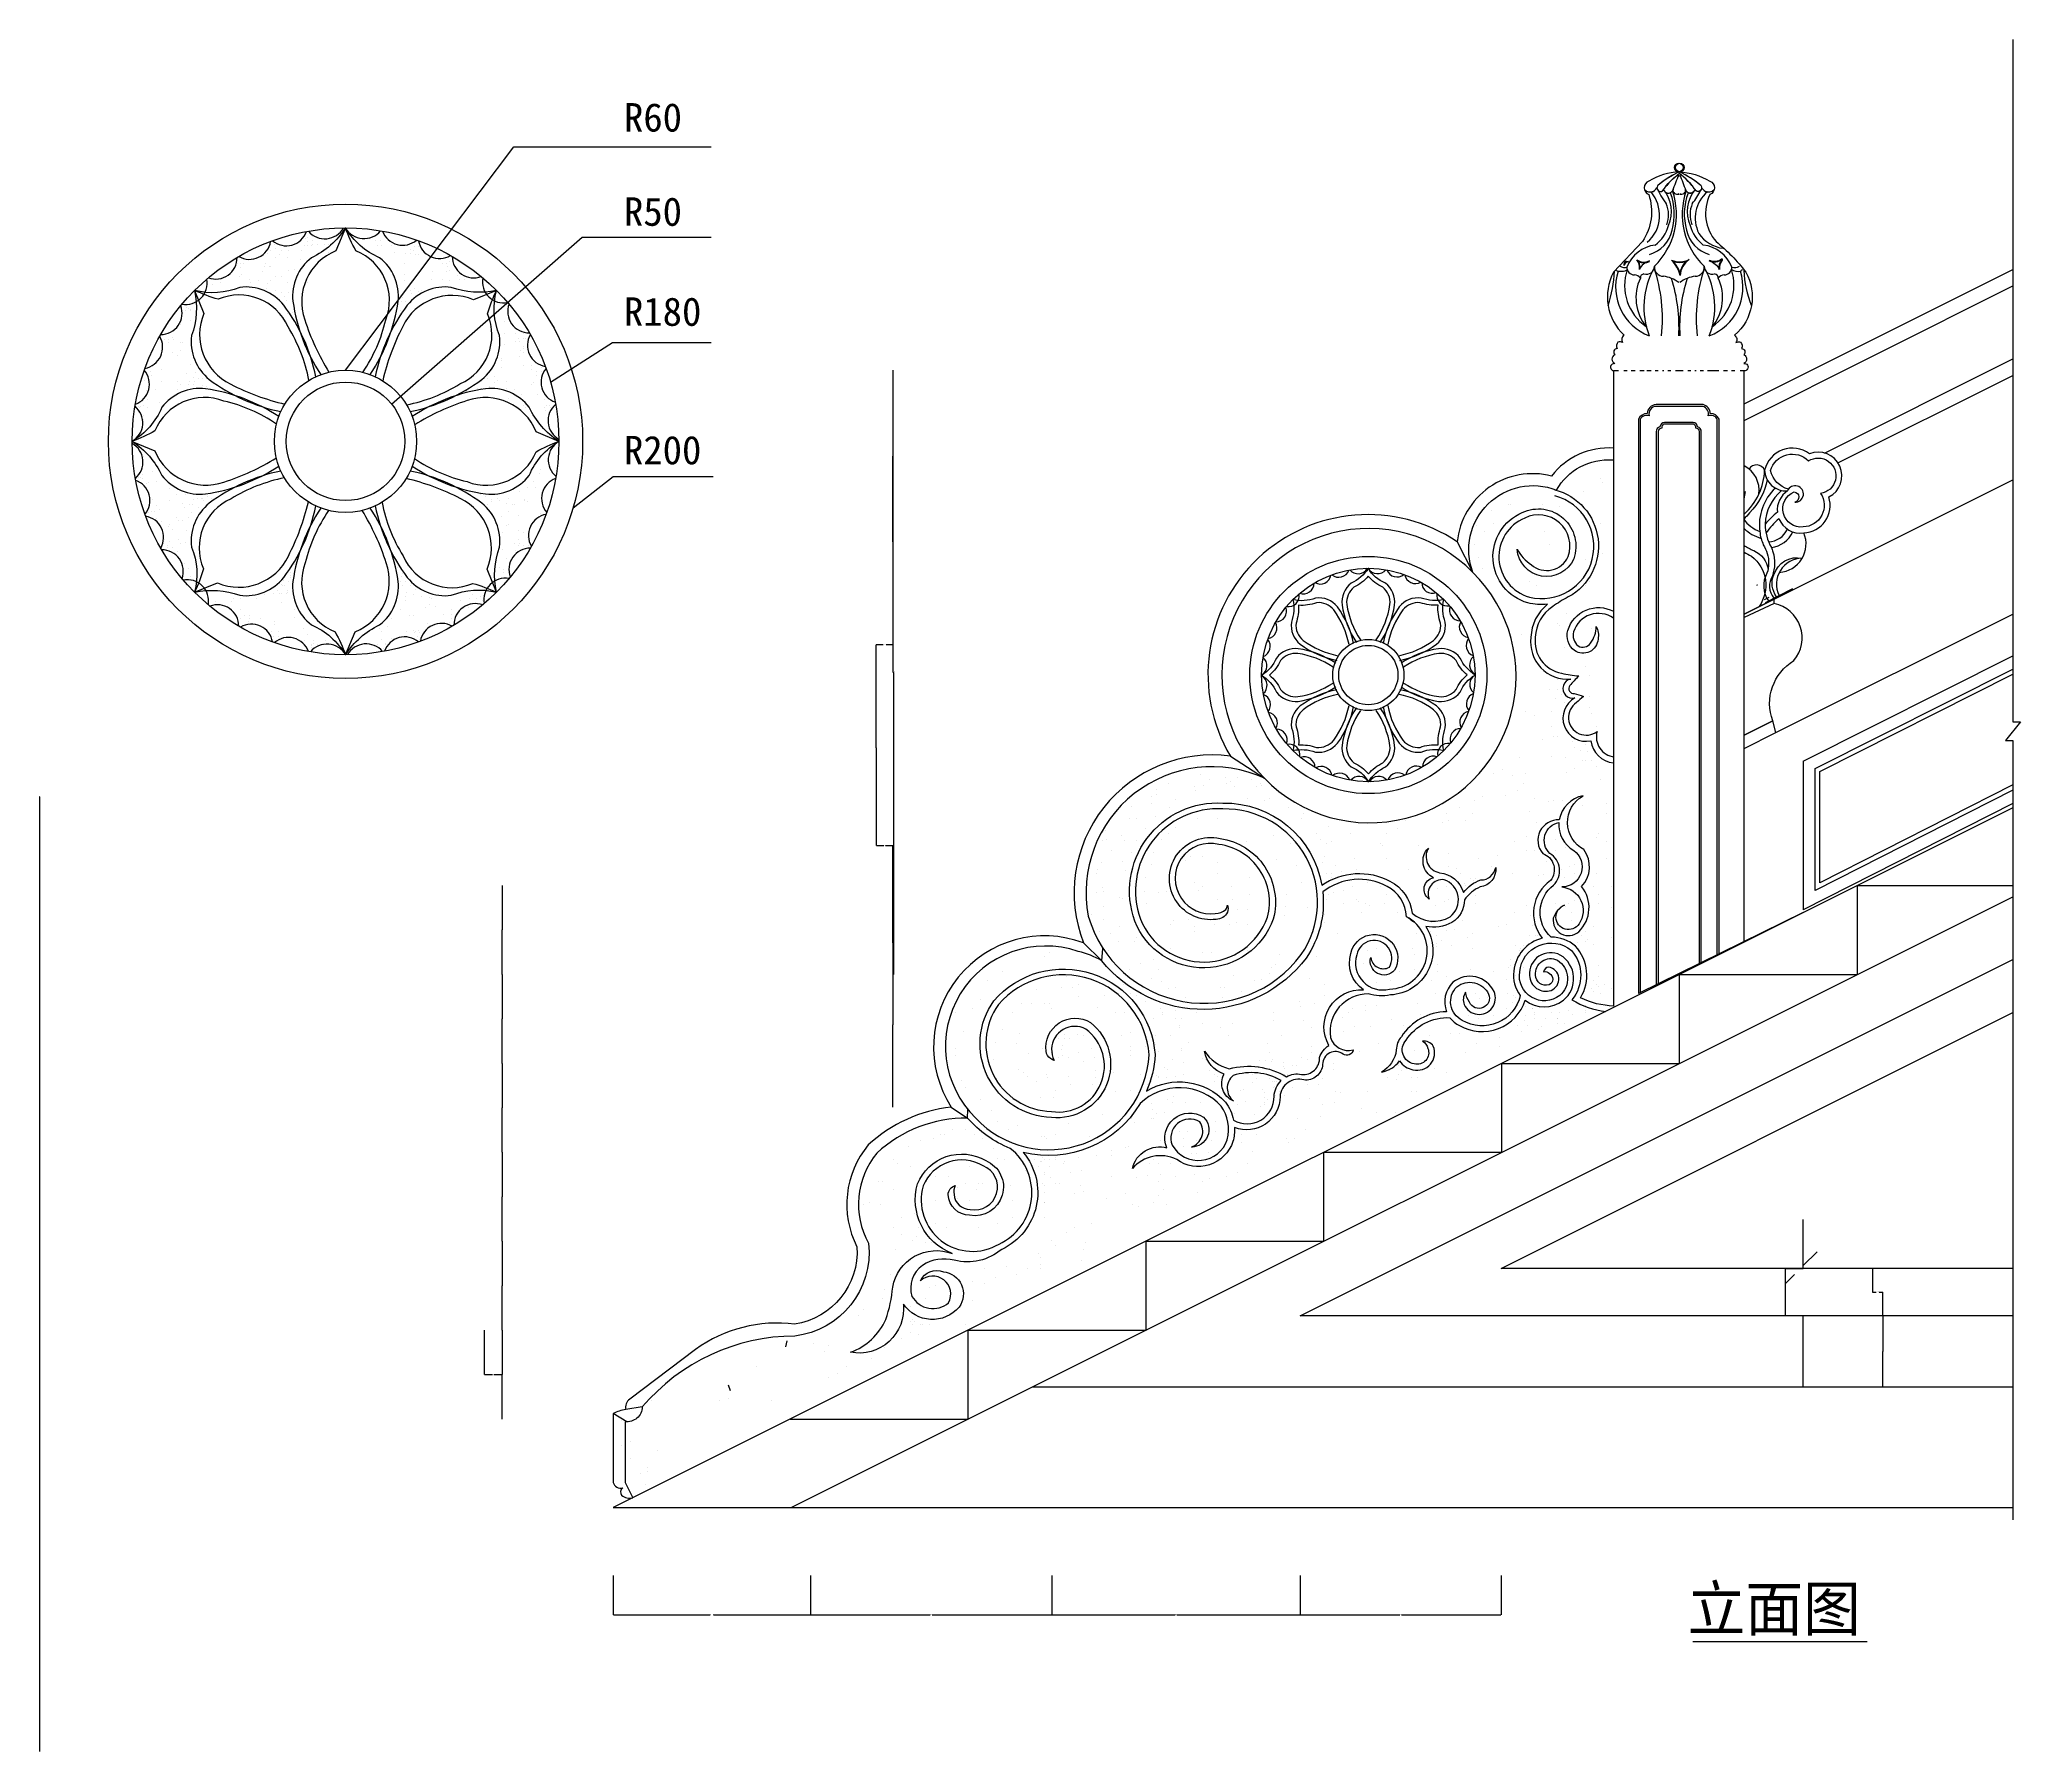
# Model space of a CAD drawing. Header units: metres. Extents: x 0 to 5136, y 0 to 4711.
# Drawn here: x 0 to 3341, y 0 to 2887 of the extents above; entities that cross this region are included whole.
import ezdxf

# ---------------------------------------------------------------- set-up
doc = ezdxf.new("R2010")
doc.units = ezdxf.units.M
for name, color, linetype in [('2', 2, 'Continuous'), ('3', 3, 'Continuous'), ('4', 4, 'Continuous'), ('7', 7, 'Continuous'), ('BH', 3, 'Continuous'), ('DIM', 3, 'Continuous'), ('TEXT', 3, 'Continuous')]:
    doc.layers.add(name, color=color, linetype=linetype)
doc.dimstyles.get("Standard").update_dxf_attribs({"dimtxt": 2.5, "dimasz": 2.5, "dimexe": 1.25, "dimexo": 0.625, "dimtad": 1, "dimcen": 2.5, "dimazin": 3, "dimtfac": 1, "dimtmove": 0, "dimatfit": 3})

# ---------------------------------------------------------------- blocks, each defined once
blk = doc.blocks.new('*D7')
for p, q in [((2125.72, 296.48), (2125.72, 230.47)), ((2464.61, 296.48), (2464.61, 230.47)), ((2125.97, 230.47), (2293.665, 230.47)), ((2296.665, 230.47), (2464.36, 230.47))]:
    blk.add_line(p, q)
at = {"layer": 'Defpoints'}
for p in [(2125.72, 296.48), (2464.61, 296.48), (2125.72, 230.47)]:
    blk.add_point(p, dxfattribs=at)
at = {"layer": 'DIM', "insert": (2295.165, 230.47), "char_height": 1, "attachment_point": 5}
blk.add_mtext('340', dxfattribs=at)
blk = doc.blocks.new('*D8')
for p, q in [((967.13, 296.48), (967.13, 230.47)), ((1299.86, 296.48), (1299.86, 230.47)), ((967.38, 230.47), (1130.495, 230.47)), ((1136.495, 230.47), (1299.61, 230.47))]:
    blk.add_line(p, q)
at = {"layer": 'Defpoints'}
for p in [(967.13, 296.48), (1299.86, 296.48), (967.13, 230.47)]:
    blk.add_point(p, dxfattribs=at)
at = {"layer": 'DIM', "insert": (1133.495, 230.47), "char_height": 1, "attachment_point": 5}
blk.add_mtext('332,73', dxfattribs=at)
blk = doc.blocks.new('*D9')
for p, q in [((1706.84, 296.48), (1706.84, 230.47)), ((2125.72, 296.48), (2125.72, 230.47)), ((1707.09, 230.47), (1914.78, 230.47)), ((1917.78, 230.47), (2125.47, 230.47))]:
    blk.add_line(p, q)
at = {"layer": 'Defpoints'}
for p in [(1706.84, 296.48), (2125.72, 296.48), (1706.84, 230.47)]:
    blk.add_point(p, dxfattribs=at)
at = {"layer": 'DIM', "insert": (1916.28, 230.47), "char_height": 1, "attachment_point": 5}
blk.add_mtext('420', dxfattribs=at)
blk = doc.blocks.new('*D10')
for p, q in [((1299.86, 296.48), (1299.86, 230.47)), ((1706.84, 296.48), (1706.84, 230.47)), ((1300.11, 230.47), (1501.85, 230.47)), ((1504.85, 230.47), (1706.59, 230.47))]:
    blk.add_line(p, q)
at = {"layer": 'Defpoints'}
for p in [(1299.86, 296.48), (1706.84, 296.48), (1299.86, 230.47)]:
    blk.add_point(p, dxfattribs=at)
at = {"layer": 'DIM', "insert": (1503.35, 230.47), "char_height": 1, "attachment_point": 5}
blk.add_mtext('405', dxfattribs=at)
blk = doc.blocks.new('*D16')
for p, q in [((1438.79, 2329.51), (1438.79, 1819.96)), ((1439.04, 1819.96), (1440.18, 1819.96)), ((1440.43, 1310.4), (1440.43, 1819.96))]:
    blk.add_line(p, q)
at = {"layer": 'Defpoints'}
for p in [(1438.79, 2329.51), (1438.79, 1819.96), (1440.43, 1310.4)]:
    blk.add_point(p, dxfattribs=at)
at = {"layer": 'DIM', "insert": (1439.61, 1821.085), "char_height": 1, "attachment_point": 5}
blk.add_mtext('1020', dxfattribs=at)
blk = doc.blocks.new('*D17')
for p, q in [((779.47, 1160.4), (779.47, 1085.4)), ((779.22, 1085.4), (778.97, 1085.4)), ((779.47, 1010.4), (779.47, 1085.4)), ((779.47, 1085.4), (779.47, 1085.4)), ((779.72, 1085.4), (779.97, 1085.4))]:
    blk.add_line(p, q)
at = {"layer": 'Defpoints'}
for p in [(779.47, 1160.4), (779.47, 1085.4), (779.47, 1010.4)]:
    blk.add_point(p, dxfattribs=at)
at = {"layer": 'DIM', "insert": (779.47, 1086.525), "char_height": 1, "attachment_point": 5}
blk.add_mtext('0', dxfattribs=at)
blk = doc.blocks.new('*D18')
for p, q in [((779.47, 1310.4), (779.47, 1235.4)), ((779.22, 1235.4), (778.97, 1235.4)), ((779.47, 1160.4), (779.47, 1235.4)), ((779.47, 1235.4), (779.47, 1235.4)), ((779.72, 1235.4), (779.97, 1235.4))]:
    blk.add_line(p, q)
at = {"layer": 'Defpoints'}
for p in [(779.47, 1310.4), (779.47, 1235.4), (779.47, 1160.4)]:
    blk.add_point(p, dxfattribs=at)
at = {"layer": 'DIM', "insert": (779.47, 1236.525), "char_height": 1, "attachment_point": 5}
blk.add_mtext('0', dxfattribs=at)
blk = doc.blocks.new('*D19')
for p, q in [((779.47, 1460.4), (779.47, 1385.4)), ((779.22, 1385.4), (778.97, 1385.4)), ((779.47, 1310.4), (779.47, 1385.4)), ((779.47, 1385.4), (779.47, 1385.4)), ((779.72, 1385.4), (779.97, 1385.4))]:
    blk.add_line(p, q)
at = {"layer": 'Defpoints'}
for p in [(779.47, 1460.4), (779.47, 1385.4), (779.47, 1310.4)]:
    blk.add_point(p, dxfattribs=at)
at = {"layer": 'DIM', "insert": (779.47, 1386.525), "char_height": 1, "attachment_point": 5}
blk.add_mtext('0', dxfattribs=at)
blk = doc.blocks.new('*D20')
for p, q in [((749.47, 710.4), (749.47, 635.4)), ((749.72, 635.4), (763.47, 635.4)), ((765.47, 635.4), (779.22, 635.4)), ((779.47, 560.4), (779.47, 635.4))]:
    blk.add_line(p, q)
at = {"layer": 'Defpoints'}
for p in [(749.47, 710.4), (749.47, 635.4), (779.47, 560.4)]:
    blk.add_point(p, dxfattribs=at)
at = {"layer": 'DIM', "insert": (764.47, 635.4), "char_height": 1, "attachment_point": 5}
blk.add_mtext('30', dxfattribs=at)
blk = doc.blocks.new('*D21')
for p, q in [((779.47, 710.4), (779.47, 635.4)), ((779.22, 635.4), (778.97, 635.4)), ((779.47, 560.4), (779.47, 635.4)), ((779.47, 635.4), (779.47, 635.4)), ((779.72, 635.4), (779.97, 635.4))]:
    blk.add_line(p, q)
at = {"layer": 'Defpoints'}
for p in [(779.47, 710.4), (779.47, 635.4), (779.47, 560.4)]:
    blk.add_point(p, dxfattribs=at)
at = {"layer": 'DIM', "insert": (779.47, 636.525), "char_height": 1, "attachment_point": 5}
blk.add_mtext('0', dxfattribs=at)
blk = doc.blocks.new('*D22')
for p, q in [((779.47, 860.4), (779.47, 785.4)), ((779.22, 785.4), (778.97, 785.4)), ((779.47, 710.4), (779.47, 785.4)), ((779.47, 785.4), (779.47, 785.4)), ((779.72, 785.4), (779.97, 785.4))]:
    blk.add_line(p, q)
at = {"layer": 'Defpoints'}
for p in [(779.47, 860.4), (779.47, 785.4), (779.47, 710.4)]:
    blk.add_point(p, dxfattribs=at)
at = {"layer": 'DIM', "insert": (779.47, 786.525), "char_height": 1, "attachment_point": 5}
blk.add_mtext('0', dxfattribs=at)
blk = doc.blocks.new('*D23')
for p, q in [((779.47, 1010.4), (779.47, 935.4)), ((779.22, 935.4), (778.97, 935.4)), ((779.47, 860.4), (779.47, 935.4)), ((779.47, 935.4), (779.47, 935.4)), ((779.72, 935.4), (779.97, 935.4))]:
    blk.add_line(p, q)
at = {"layer": 'Defpoints'}
for p in [(779.47, 1010.4), (779.47, 935.4), (779.47, 860.4)]:
    blk.add_point(p, dxfattribs=at)
at = {"layer": 'DIM', "insert": (779.47, 936.525), "char_height": 1, "attachment_point": 5}
blk.add_mtext('0', dxfattribs=at)
blk = doc.blocks.new('*D24')
for p, q in [((1410.74, 1692.61), (1410.74, 1528.16)), ((1410.99, 1528.16), (1423.265, 1528.16)), ((1426.265, 1528.16), (1438.54, 1528.16)), ((1438.79, 1363.71), (1438.79, 1528.16))]:
    blk.add_line(p, q)
at = {"layer": 'Defpoints'}
for p in [(1410.74, 1692.61), (1410.74, 1528.16), (1438.79, 1363.71)]:
    blk.add_point(p, dxfattribs=at)
at = {"layer": 'DIM', "insert": (1424.765, 1528.16), "char_height": 1, "attachment_point": 5}
blk.add_mtext('330', dxfattribs=at)
blk = doc.blocks.new('*D25')
for p, q in [((1438.79, 1363.71), (1438.79, 1225.25)), ((1438.54, 1225.25), (1438.29, 1225.25)), ((1438.79, 1086.78), (1438.79, 1225.25)), ((1438.79, 1225.25), (1438.79, 1225.25)), ((1439.04, 1225.25), (1439.29, 1225.25))]:
    blk.add_line(p, q)
at = {"layer": 'Defpoints'}
for p in [(1438.79, 1363.71), (1438.79, 1225.25), (1438.79, 1086.78)]:
    blk.add_point(p, dxfattribs=at)
at = {"layer": 'DIM', "insert": (1438.79, 1226.375), "char_height": 1, "attachment_point": 5}
blk.add_mtext('280', dxfattribs=at)
blk = doc.blocks.new('*D26')
for p, q in [((1438.79, 2329.51), (1438.79, 2184.71)), ((1438.54, 2184.71), (1438.29, 2184.71)), ((1438.79, 2039.92), (1438.79, 2184.71)), ((1438.79, 2184.71), (1438.79, 2184.71)), ((1439.04, 2184.71), (1439.29, 2184.71))]:
    blk.add_line(p, q)
at = {"layer": 'Defpoints'}
for p in [(1438.79, 2329.51), (1438.79, 2184.71), (1438.79, 2039.92)]:
    blk.add_point(p, dxfattribs=at)
at = {"layer": 'DIM', "insert": (1438.79, 2185.835), "char_height": 1, "attachment_point": 5}
blk.add_mtext('0', dxfattribs=at)
blk = doc.blocks.new('*D27')
for p, q in [((1438.79, 2039.92), (1438.79, 1866.27)), ((1422.265, 1866.27), (1410.49, 1866.27)), ((1410.74, 1692.61), (1410.74, 1866.27)), ((1439.04, 1866.27), (1427.265, 1866.27))]:
    blk.add_line(p, q)
at = {"layer": 'Defpoints'}
for p in [(1438.79, 2039.92), (1438.79, 1866.27), (1410.74, 1692.61)]:
    blk.add_point(p, dxfattribs=at)
at = {"layer": 'DIM', "insert": (1424.765, 1866.27), "char_height": 1, "attachment_point": 5}
blk.add_mtext('28,05', dxfattribs=at)
blk = doc.blocks.new('*D41')
for p, q in [((3090.96, 814.55), (3090.96, 774.55)), ((3091.21, 774.55), (3097.305, 774.55)), ((3102.305, 774.55), (3108.4, 774.55)), ((3108.65, 734.55), (3108.65, 774.55))]:
    blk.add_line(p, q)
at = {"layer": 'Defpoints'}
for p in [(3090.96, 814.55), (3090.96, 774.55), (3108.65, 734.55)]:
    blk.add_point(p, dxfattribs=at)
at = {"layer": 'DIM', "insert": (3099.805, 774.55), "char_height": 1, "attachment_point": 5}
blk.add_mtext('17,69', dxfattribs=at)
blk = doc.blocks.new('*D42')
for p, q in [((3108.65, 734.55), (3108.65, 674.55)), ((3108.4, 674.55), (3108.15, 674.55)), ((3108.65, 614.55), (3108.65, 674.55)), ((3108.65, 674.55), (3108.65, 674.55)), ((3108.9, 674.55), (3109.15, 674.55))]:
    blk.add_line(p, q)
at = {"layer": 'Defpoints'}
for p in [(3108.65, 734.55), (3108.65, 674.55), (3108.65, 614.55)]:
    blk.add_point(p, dxfattribs=at)
at = {"layer": 'DIM', "insert": (3108.65, 675.675), "char_height": 1, "attachment_point": 5}
blk.add_mtext('0', dxfattribs=at)
blk = doc.blocks.new('*D44')
for p, q in [((-0.25, 1610.01), (-0.5, 1610.01)), ((0, 0), (0, 1610.01)), ((0, 0), (0, 1610.01)), ((0, 1610.01), (0, 1610.01)), ((0.25, 1610.01), (0.5, 1610.01))]:
    blk.add_line(p, q)
at = {"layer": 'Defpoints'}
for p in [(0, 1610.01), (0, 0), (0, 0)]:
    blk.add_point(p, dxfattribs=at)
at = {"layer": 'DIM', "insert": (0, 1611.135), "char_height": 1, "attachment_point": 5}
blk.add_mtext('0', dxfattribs=at)

msp = doc.modelspace()

# ---------------------------------------------------------------- hatches: boundary and pattern name
at = {"layer": 'BH'}
h = msp.add_hatch(dxfattribs=at)
h.set_pattern_fill('AR-SAND', scale=40)
h.paths.add_polyline_path([(119.51, 2209.58, 1), (911.51, 2209.58, 1)])
h.paths.add_polyline_path([(515.51, 2569.58), (515.5, 2569.58), (515.5, 2569.57)])
h.paths.add_polyline_path([(411.27, 2439.38, -0.11), (465.41, 2318.62, -0.22), (565.6, 2318.62, -0.11), (619.74, 2439.38, -0.26), (693.92, 2469.24, 0.14), (770.1, 2464.14), (770.06, 2464.13, 0.16), (775.17, 2387.99, -0.26), (745.31, 2313.81, -0.04), (701.63, 2286.67, -0.04), (751.71, 2298.36, -0.26), (825.28, 2267.02, 0.14), (875.53, 2209.56), (875.5, 2209.57, 0.16), (825.28, 2152.13, -0.26), (751.71, 2120.79, -0.04), (701.63, 2132.48, -0.04), (745.31, 2105.34, -0.26), (775.17, 2031.16, 0.14), (770.07, 1954.99), (770.06, 1955.02, 0.16), (693.92, 1949.91, -0.26), (619.74, 1979.78, -0.04), (592.6, 2023.45, -0.04), (604.29, 1973.38, -0.26), (572.95, 1899.81, 0.14), (515.49, 1849.55), (515.5, 1849.58, 0.16), (458.06, 1899.81, -0.26), (426.72, 1973.38, -0.04), (438.41, 2023.45, -0.04), (411.27, 1979.78, -0.26), (337.09, 1949.91, 0.14), (260.92, 1955.01), (260.95, 1955.02, 0.16), (255.84, 2031.16, -0.26), (285.71, 2105.34, -0.04), (329.38, 2132.48, -0.04), (279.31, 2120.79, -0.26), (205.74, 2152.13, 0.14), (155.48, 2209.59), (155.51, 2209.58, 0.16), (205.74, 2267.02, -0.26), (279.31, 2298.36, -0.04), (329.38, 2286.67, -0.04), (285.71, 2313.81, -0.26), (255.84, 2387.99, 0.14), (260.94, 2464.16), (260.95, 2464.13, 0.16), (337.09, 2469.24, -0.26)])
h.paths.add_polyline_path([(611.51, 2209.58, -1), (419.51, 2209.58, -1)])
h = msp.add_hatch(dxfattribs=at)
h.set_pattern_fill('AR-SAND', scale=20)
h.paths.add_polyline_path([(2042.81, 1815.4, 1), (2438.81, 1815.4, 1)])
h.paths.add_polyline_path([(2240.81, 1995.4), (2240.81, 1995.4), (2240.81, 1995.4)])
h.paths.add_polyline_path([(2188.7, 1930.3, -0.11), (2215.77, 1869.93, -0.22), (2265.86, 1869.93, -0.11), (2292.93, 1930.3, -0.26), (2330.02, 1945.24, 0.14), (2368.11, 1942.69), (2368.09, 1942.68, 0.16), (2370.65, 1904.61, -0.26), (2355.71, 1867.52, -0.04), (2333.88, 1853.95, -0.04), (2358.91, 1859.8, -0.26), (2395.7, 1844.13, 0.14), (2420.83, 1815.4), (2420.81, 1815.4, 0.16), (2395.7, 1786.68, -0.26), (2358.91, 1771.01, -0.04), (2333.88, 1776.86, -0.04), (2355.71, 1763.29, -0.26), (2370.65, 1726.2, 0.14), (2368.1, 1688.11), (2368.09, 1688.13, 0.16), (2330.02, 1685.57, -0.26), (2292.93, 1700.5, -0.04), (2279.36, 1722.34, -0.04), (2285.21, 1697.31, -0.26), (2269.54, 1660.52, 0.14), (2240.81, 1635.39), (2240.81, 1635.41, 0.16), (2212.09, 1660.52, -0.26), (2196.42, 1697.31, -0.04), (2202.27, 1722.34, -0.04), (2188.7, 1700.5, -0.26), (2151.61, 1685.57, 0.14), (2113.52, 1688.12), (2113.54, 1688.13, 0.16), (2110.98, 1726.2, -0.26), (2125.91, 1763.29, -0.04), (2147.75, 1776.86, -0.04), (2122.71, 1771.01, -0.26), (2085.93, 1786.68, 0.14), (2060.8, 1815.41), (2060.82, 1815.41, 0.16), (2085.93, 1844.13, -0.26), (2122.71, 1859.8, -0.04), (2147.75, 1853.95, -0.04), (2125.91, 1867.52, -0.26), (2110.98, 1904.61, 0.14), (2113.53, 1942.7), (2113.54, 1942.68, 0.16), (2151.61, 1945.24, -0.26)])
h.paths.add_polyline_path([(2288.81, 1815.4, -1), (2192.81, 1815.4, -1)])
h = msp.add_hatch(dxfattribs=at)
h.set_pattern_fill('ANSI31', scale=160)
h.paths.add_polyline_path([(2974.49, 814.55), (2997.74, 814.55), (2997.74, 897.13), (2974.49, 897.13)])
h.paths.add_polyline_path([(2959.49, 814.55), (2944.49, 814.55), (2944.49, 734.55), (2959.49, 734.55)])
h.paths.add_polyline_path([(2974.49, 614.55), (2997.74, 614.55), (2997.74, 734.55), (2974.49, 734.55)])

# ---------------------------------------------------------------- linework, layer by layer
at = {"layer": '2'}
msp.add_line((967.13, 411.06), (3328, 411.06), dxfattribs=at)
at = {"layer": '3'}
for p, q in [((2390.79, 2039.92), (2417.15, 1988.54)), ((2910.58, 1937.78), (2956.6, 1961.47)), ((2925.51, 1935.94), (2874.49, 1912.64)), ((2928.4, 1718.45), (3328, 1918.26)), ((2922.88, 1738.06), (2874.49, 1713.86)), ((2874.49, 1713.86), (2922.88, 1738.06)), ((2874.49, 1713.86), (2922.88, 1738.06)), ((2008.05, 1678.58), (2065.49, 1641.25)), ((1267.13, 411.06), (3328, 1441.5)), ((1760.24, 1363.71), (1791.22, 1333.61)), ((1791.22, 1333.61), (1793.07, 1354.42)), ((2125.72, 734.55), (3328, 1335.69)), ((2464.61, 814.55), (3328, 1246.25)), ((1537.12, 1086.78), (1564.8, 1068.27)), ((1564.8, 1068.27), (1564.98, 1082.84)), ((3328, 814.55), (2464.61, 814.55)), ((1260.08, 692.28), (1257.89, 682.52)), ((1161.21, 618.31), (1164.06, 608.73)), ((990.15, 555.83), (967.13, 569.69)), ((1016.14, 580.91), (988.17, 576.37)), ((987.13, 453.49), (1000.27, 427.64))]:
    msp.add_line(p, q, dxfattribs=at)
for points in [[(3328, 2887.13), (3328, 1777.37), (3328, 1736.46), (3340.69, 1736.46), (3315.31, 1704.99), (3328, 1704.99), (3328, 1682.02), (3328, 390.48)], [(2677.38, 2328.57), (2671.65, 2328.57)], [(2690.91, 2328.57), (2684.22, 2328.57)], [(2706.22, 2328.57), (2698.62, 2328.57)], [(2717.68, 2328.57), (2710.69, 2328.57)], [(2729.91, 2328.57), (2724.52, 2328.57)], [(2739.08, 2328.57), (2736.75, 2328.57)], [(2751.23, 2328.57), (2745.93, 2328.57)], [(2771.8, 2328.57), (2758.93, 2328.57)], [(2784.81, 2328.57), (2779.51, 2328.57)], [(2793.98, 2328.57), (2791.65, 2328.57)], [(2806.21, 2328.57), (2800.82, 2328.57)], [(2832.11, 2328.57), (2813.05, 2328.57)], [(2846.51, 2328.57), (2839.82, 2328.57)], [(2859.08, 2328.57), (2853.36, 2328.57)], [(3328, 1621.13), (2994.49, 1451.98), (2994.49, 1657.63), (3328, 1825.58)], [(3328, 1630.1), (3002.49, 1465.01), (3002.49, 1652.7), (3328, 1816.63)], [(1265.81, 560.4), (1565.81, 560.4), (1565.81, 710.4), (1565.81, 710.4), (1865.81, 710.4), (1865.81, 860.4), (2165.81, 860.4), (2165.81, 1010.4), (2465.81, 1010.4), (2465.81, 1160.4), (2765.81, 1160.4), (2765.81, 1310.4), (3065.81, 1310.4), (3065.81, 1460.4), (3328, 1460.4)], [(3328, 734.55), (2125.72, 734.55)], [(3328, 614.55), (1674.1, 614.55)]]:
    msp.add_lwpolyline(points, dxfattribs=at)
for points in [[(2728.48, 2640.46, 0.76), (2737.12, 2631.82, -0.09), (2765.94, 2661.76)], [(2802.26, 2640.46, -0.76), (2793.61, 2631.82, 0.09), (2764.79, 2661.76)], [(2738.79, 2634.27, 0.64), (2753.98, 2632.07, 0.64)], [(2791.94, 2634.27, -0.64), (2776.75, 2632.07, -0.64)], [(557.19, 2322.1, 0.11), (604.29, 2445.78, 0.26), (572.95, 2519.35, -0.16), (515.51, 2569.58, -0.14), (458.06, 2519.35, 0.26), (426.72, 2445.78, 0.11), (473.82, 2322.1)], [(2679.63, 2512.95, 0.26), (2672.28, 2506.39, -0.19), (2674.62, 2513.95, 0.24), (2679.63, 2512.95)], [(2698.97, 2499.31, 0.16), (2696.55, 2512.99, 0.21), (2715.34, 2512.84, 0.21)], [(2833.74, 2499.58, -0.21), (2838.07, 2515.28, 0.87), (2836.72, 2516.72, -0.26), (2816.19, 2514.67, -0.26)], [(465.41, 2318.62, 0.11), (411.27, 2439.38, 0.26), (337.09, 2469.24, -0.16), (260.95, 2464.13, -0.14), (255.84, 2387.99, 0.26), (285.71, 2313.81, 0.11), (406.46, 2259.67)], [(624.55, 2259.67, 0.11), (745.31, 2313.81, 0.26), (775.17, 2387.99, -0.16), (770.06, 2464.13, -0.14), (693.92, 2469.24, 0.26), (619.74, 2439.38, 0.11), (565.6, 2318.62)], [(2672.27, 2388.43, 0.43), (2669.76, 2376.25, 0.24), (2661.92, 2376.84, 0.32), (2660.61, 2365.94, 0.68), (2656.54, 2355.7, 0.65), (2656.79, 2340.79, 1.01), (2654.49, 2328.57, 0.63)], [(2858.46, 2388.43, -0.43), (2860.97, 2376.25, -0.24), (2868.81, 2376.84, -0.32), (2870.12, 2365.94, -0.68), (2874.2, 2355.7, -0.65), (2873.95, 2340.79, -1.17), (2874.49, 2328.57, -0.63)], [(402.98, 2251.26, 0.11), (279.31, 2298.36, 0.26), (205.74, 2267.02, -0.16), (155.51, 2209.58, -0.14), (205.74, 2152.13, 0.26), (279.31, 2120.79, 0.11), (402.98, 2167.89, 0.11)], [(628.03, 2167.89, 0.11), (751.71, 2120.79, 0.26), (825.28, 2152.13, -0.16), (875.51, 2209.58, -0.14), (825.28, 2267.02, 0.26), (751.71, 2298.36, 0.11), (628.03, 2251.26)], [(2829.49, 1344.62), (2829.49, 2246.48, 0.38), (2814.3, 2252.56, 0.4), (2805.02, 2268.57), (2726.28, 2268.57, 0.48), (2714.67, 2252.56, 0.38), (2699.49, 2246.48), (2699.49, 1279.62)], [(2799.49, 1329.62), (2799.49, 2225.9, 0.43), (2793.12, 2231.69, 0.45), (2788.47, 2238.57), (2740.5, 2238.57, 0.45), (2735.86, 2231.69, 0.43), (2729.49, 2225.9), (2729.49, 1294.62)], [(406.46, 2159.48, 0.11), (285.71, 2105.34, 0.26), (255.84, 2031.16, -0.16), (260.95, 1955.02, -0.14), (337.09, 1949.91, 0.26), (411.27, 1979.78, 0.11), (465.41, 2100.53)], [(565.6, 2100.53, 0.11), (619.74, 1979.78, 0.26), (693.92, 1949.91, -0.16), (770.06, 1955.02, -0.14), (775.17, 2031.16, 0.26), (745.31, 2105.34, 0.11), (624.55, 2159.48)], [(2913.29, 2145.45, -0.16), (2884.01, 2089.17, -0.05), (2873.94, 2078.57, -0.05)], [(2543.23, 1934.8, -0.09), (2509.81, 1937.17, -0.71), (2500.55, 2089.36, -0.67), (2587.3, 2011.52, -0.78), (2491.75, 2027.84, 0.12), (2515.81, 2001.22, 0.5), (2578, 2015.24, 0.67), (2504.67, 2080.25, 0.71), (2512.38, 1946.84, 0.99), (2555.55, 2117.63)], [(2555.44, 2127.85, -0.68), (2578.08, 1947.04, 0.04), (2551.89, 1930.79, 0.25), (2522.49, 1879.27, 0.4), (2566.81, 1818.41, 0.02), (2595.78, 1813.83, 0.01), (2580.44, 1797.57, 0.62), (2588.28, 1784.01, -0.05), (2603.67, 1779.14, 0.02), (2591.79, 1768.82, 1.04), (2626.67, 1720.34, 0.46), (2655.6, 1677.24)], [(2927.39, 2130.7, 0.24), (2901.06, 2057.37), (2901.06, 2057.31)], [(2937.96, 2126.69, 0.22), (2910.38, 2069.83)], [(473.82, 2097.05, 0.11), (426.72, 1973.38, 0.26), (458.06, 1899.81, -0.16), (515.51, 1849.58, -0.14), (572.95, 1899.81, 0.26), (604.29, 1973.38, 0.11), (557.19, 2097.05, 0.11)], [(2901.06, 2057.31, 0.07), (2907.09, 2035, -0.07), (2913.8, 2020.47, -0.15), (2913.27, 1987.07, 0.3), (2916.04, 1940.59)], [(2910.38, 2069.83, 0.14), (2920.81, 2030.44, -0.03), (2923.39, 2023.32, -0.16), (2922.36, 1982.73, 0.32), (2924.9, 1945.15)], [(2929.58, 1947.56, -0.28), (2925, 1984.57, -0.39), (2972.68, 2012.41, 0.55), (2933.59, 1949.62)], [(2260.89, 1870.51, 0.11), (2285.21, 1933.5, 0.26), (2269.54, 1970.29, -0.16), (2240.81, 1995.4, -0.14), (2212.09, 1970.29, 0.26), (2196.42, 1933.5, 0.11), (2220.74, 1870.51)], [(2216.04, 1868.57, 0.11), (2188.7, 1930.3, 0.26), (2151.61, 1945.24, -0.16), (2113.54, 1942.68, -0.14), (2110.98, 1904.61, 0.26), (2125.91, 1867.52, 0.11), (2187.65, 1840.18)], [(2293.98, 1840.18, 0.11), (2355.71, 1867.52, 0.26), (2370.65, 1904.61, -0.16), (2368.09, 1942.68, -0.14), (2330.02, 1945.24, 0.26), (2292.93, 1930.3, 0.11), (2265.59, 1868.57)], [(2543.23, 1934.8, 0.22), (2515.09, 1879.22, 0.48), (2582.28, 1808.58, 1.03), (2589.36, 1776.79, 0.86), (2615.88, 1704.39, 0.34), (2654.49, 1667.3, 0.03)], [(2654.49, 1911.24, 0.51), (2587.15, 1888.42, 0.3), (2594.6, 1864.53, 0.4), (2615.79, 1869.35, 0.16), (2625.14, 1897.39, -0.18), (2628.24, 1876.05, -0.58), (2588.54, 1856.54, -0.3), (2577.29, 1890.73, -0.47), (2654.49, 1922.96)], [(2185.71, 1835.48, 0.11), (2122.71, 1859.8, 0.26), (2085.93, 1844.13, -0.16), (2060.81, 1815.4, -0.14), (2085.93, 1786.68, 0.26), (2122.71, 1771.01, 0.11), (2185.71, 1795.33)], [(2295.92, 1795.33, 0.11), (2358.91, 1771.01, 0.26), (2395.7, 1786.68, -0.16), (2420.81, 1815.4, -0.14), (2395.7, 1844.13, 0.26), (2358.91, 1859.8, 0.11), (2295.92, 1835.48)], [(2187.65, 1790.63, 0.11), (2125.91, 1763.29, 0.26), (2110.98, 1726.2, -0.16), (2113.54, 1688.13, -0.14), (2151.61, 1685.57, 0.26), (2188.7, 1700.5, 0.11), (2216.04, 1762.24)], [(2265.59, 1762.24, 0.11), (2292.93, 1700.5, 0.26), (2330.02, 1685.57, -0.16), (2368.09, 1688.13, -0.14), (2370.65, 1726.2, 0.26), (2355.71, 1763.29, 0.11), (2293.98, 1790.63)], [(2220.74, 1760.3, 0.11), (2196.42, 1697.31, 0.26), (2212.09, 1660.52, -0.16), (2240.81, 1635.4, -0.14), (2269.54, 1660.52, 0.26), (2285.21, 1697.31, 0.11), (2260.89, 1760.3)], [(2065.49, 1641.25, 0.61), (1768.49, 1408.49, 0.62), (2127.62, 1343.89, 0.61), (1995.16, 1589.57, 0.54), (1856.39, 1403.74, 0.69), (2070.85, 1406.89, 0.45), (1988.85, 1529.72, 0.7), (1925.77, 1438.38, 0.28), (1982.54, 1413.18, 0.17), (2000.3, 1420.12, 0.17), (2003.08, 1427.43, -0.18), (2003.08, 1415.32, -0.28), (1983.86, 1403.27, -0.28), (1917.56, 1432.67, -0.69), (1990.76, 1539.56, -0.45), (2080.41, 1403.9, -0.69), (1847.05, 1400.15, -0.54), (1995.43, 1599.57, -0.37), (2162.31, 1460.88)], [(2552.79, 1405.56, 0.7), (2595.69, 1382.49, 0.39), (2600.52, 1458.75, 0.36), (2604.49, 1520.91, -0.59), (2602.96, 1611.77, 0.31), (2562.95, 1571.13, 0.66), (2535.19, 1514.32, -0.52), (2548.1, 1468.91, 0.43), (2534.2, 1371.55)], [(2654.49, 1257.12, -0.11), (2598.85, 1271.17, 0.33), (2590.3, 1358.02, 0.18), (2549.09, 1373.33, -0.47), (2553.39, 1461, 0.49), (2547.03, 1514.38, -0.61), (2562.4, 1566.77, 0.29), (2587.19, 1519.51, -0.73), (2567.32, 1458.01, -0.57), (2596.2, 1395.74, -1.4), (2571.42, 1427.25, 0.18), (2552.79, 1405.56)], [(2162.31, 1460.88, -0.28), (2277.3, 1467.74, -0.25), (2314.62, 1413.9, 0.33), (2378.7, 1407.78, 0.6), (2368.53, 1470.15, 0.57), (2343.28, 1437.62, -0.66), (2350.91, 1473.6, -0.52), (2342.06, 1523.61, 0.52), (2361.09, 1481.84, -0.31), (2401.2, 1448.61, -0.16), (2430.72, 1469.81, 0.36), (2455.6, 1490.51, -0.41), (2429.39, 1458.1, 0.13), (2402.89, 1436.28, -0.26), (2381.87, 1398.05, -0.18), (2337.62, 1391.44, -0.58), (2278.05, 1275.87, -0.12), (2240.62, 1277.49, 0.46), (2176.84, 1204.23, 0.4), (2215.34, 1183.14, -0.53), (2198.32, 1176, 0.62), (2163.66, 1158.63, -0.43), (2131.97, 1132.49, 0.47), (2091.81, 1104.72, -0.53), (2015.02, 1052.23, -0.08), (2012.44, 1028.84, -0.51), (1917.53, 998.4, 0.34), (1842.81, 983.05, -0.43), (1901.1, 1017.98, -0.75), (1962.75, 1069.64, -0.68), (1942.46, 1019.37, 0.5), (1956.46, 1061.8, 0.73), (1910.07, 1022.42, 0.65), (2002.84, 1031.69, 0.22), (1992.53, 1088.42, 0.42), (1855.8, 1092.47, -0.33), (1658.81, 1010.2, -0.49), (1622.47, 846.75, -0.24), (1542.35, 828.37, 0.21), (1488.88, 819.78, 0.32), (1470.9, 767.49, 0.47), (1532.87, 756.66, 0.85), (1485.16, 793.37, -0.41), (1524.02, 808.9, -0.58), (1550.46, 749.37, -0.5), (1456.65, 754.56, -0.5), (1367.4, 673.1, 0.2), (1426.98, 728.68, 0.06), (1438.52, 783.12, -0.47), (1538.95, 839.68, -0.39), (1480.5, 957.09, -0.46), (1595.45, 996.42, -0.9), (1568.3, 904.21, -0.4), (1532.01, 939.08, -0.32), (1544.04, 954.55, 0.15), (1542.01, 939.48, 0.41), (1569.21, 914.23, 0.92), (1591, 987.43, 0.46), (1489.96, 953.83, 0.68), (1617.81, 855.61, 0.56), (1636.81, 1017.12, -0.12), (1564.8, 1068.27, 0.19), (1411.8, 1009.07, 0.31), (1397.8, 856.97, -0.41), (1273.24, 700.48, 0.22), (1016.14, 580.91, -0.44), (987.13, 556.01), (987.13, 453.49)], [(1578.66, 1067.81, 0.66), (1870.98, 1175.08, 0.67), (1616.94, 1259.65, 0.6), (1706.51, 1079.13, 0.78), (1764.25, 1218.35, 0.55), (1706.51, 1184.84, 0.1), (1710.62, 1165.44, -0.07), (1704.72, 1168.61, -0.24), (1697.37, 1180.78, -0.63), (1772.25, 1229.33, -0.75), (1706.24, 1069.14, -0.6), (1609.08, 1265.84, -0.67), (1880.99, 1175.13, -0.09), (1866.47, 1113.29, -0.36), (1999.85, 1095.22, -0.11), (2013.45, 1064.83, 0.59), (2081.81, 1104.98, -0.19), (2093.97, 1131.56, 0.21), (2012.74, 1139.91, 0.48), (2013.43, 1096.99, -0.45), (1997.61, 1142.3, -0.28), (1964.47, 1181.1, 0.19), (2005.95, 1151.36, -0.2), (2102.67, 1137.97, -0.19), (2128.14, 1141.71, 0.46), (2158.53, 1170.39, -0.18), (2174.36, 1190.46, -0.6), (2232.86, 1284.23, -0.33), (2211.47, 1346.02, -1.18), (2284.85, 1317.45, -0.8), (2244.92, 1339.02, 0.53), (2276.24, 1322.54, 1.19), (2221.16, 1343.54, 0.59), (2276.62, 1285.83, 0.78), (2305.1, 1407.83, 0.27), (2272.61, 1458.91, 0.3), (2163.88, 1449.59)], [(2163.88, 1449.59, -0.18), (2135.78, 1338.1, -0.49), (1791.22, 1333.61, 0.07), (1751.51, 1349.23, 0.8), (1578.66, 1067.81)], [(2534.2, 1371.55, 0.32), (2486.22, 1316.02, 0.21), (2497.18, 1275.11, -0.51), (2399.35, 1233, -0.52), (2390.16, 1289.58, -0.48), (2443.75, 1277.35, -0.99), (2411.6, 1263.58, -0.13), (2404.83, 1280.33, 0.24), (2402.44, 1259.57, 1), (2452.87, 1281.46, 0.49), (2383.56, 1297.11, 0.31), (2372.81, 1247.54, 0.25), (2296.47, 1205.46, 0.18), (2288.02, 1183.11, -0.24), (2263.09, 1145.82, 0.2), (2293.52, 1164.63, 0.21), (2316.13, 1149.79, 0.62), (2350.41, 1189.4, 0.29), (2332.12, 1197.91, -0.23), (2341.17, 1185.59, -0.62), (2318.2, 1159.59, -0.6), (2304.42, 1199.35, -0.27), (2378.55, 1237.44, 0.12), (2394.62, 1224.17, 0.48), (2505.36, 1267.03, 0.35), (2569.83, 1266.98, 0.52), (2564.64, 1343.07, 0.59), (2512.84, 1308.54, 0.5), (2549.1, 1283.54, 0.76), (2544.95, 1322.88, 0.31), (2536.34, 1314.78, -0.34), (2546.37, 1311.97, -0.63), (2545.59, 1292.92, -0.51), (2522.83, 1309.14, -0.59), (2559.7, 1334.37, -0.51), (2563.58, 1274.78, -0.68), (2496.15, 1314.77, -0.61), (2583.29, 1350.86, -0.37), (2584.24, 1267.8, 0.11), (2641.25, 1248.12)]]:
    msp.add_lwpolyline(points, format="xyb", dxfattribs=at)
msp.add_lwpolyline([(2766.33, 2494.14, 0.09), (2755.77, 2512.77, 0.15), (2776.43, 2512.75, 0.15)], format="xyb", close=True, dxfattribs=at)
for centre, radius in [((515.51, 2209.58), 360), ((515.51, 2209.58), 120), ((2240.81, 1815.4), 180), ((2240.81, 1815.4), 60)]:
    msp.add_circle(centre, radius, dxfattribs=at)
for centre, radius, start, end in [((2834.54, 2516.78), 162.93, 115.12, 130.62), ((3042.65, 2533.79), 304.94, 155.81, 161.2), ((2696.19, 2516.78), 162.93, 49.38, 64.88), ((2488.08, 2533.79), 304.94, 18.8, 24.19), ((2716.09, 2642.9), 12.84, 222.28, 334.43), ((2668.3, 2590.28), 63.71, 357.22, 38.8), ((2813.58, 2670.33), 92.02, 201, 220.34), ((2699.78, 2591.9), 47.56, 338.68, 23.36), ((2658.3, 2593.02), 98.73, 343.86, 20.87), ((2753.98, 2632.07), 0, 351.12, 154.13), ((2761.24, 2633.11), 6.61, 169.88, 299.4), ((2769.49, 2633.11), 6.61, 240.6, 10.12), ((2872.43, 2593.02), 98.73, 159.13, 196.14), ((2776.75, 2632.07), 0, 25.87, 188.88), ((2830.95, 2591.9), 47.56, 156.64, 201.32), ((2717.16, 2670.33), 92.02, 319.66, 335.98), ((2849.76, 2586.12), 57.54, 129.99, 206.62), ((2814.64, 2642.9), 12.84, 205.57, 317.72), ((2675.61, 2589.23), 56.36, 309.35, 357.92), ((2699.58, 2577.58), 54.89, 286.32, 347.36), ((2831.15, 2577.58), 54.89, 192.64, 253.68), ((2846.08, 2592.19), 57.42, 213.71, 263.41), ((2400.89, 2514.9), 256.1, 342.69, 355.84), ((2745.26, 2469.4), 87.32, 161.88, 249.54), ((2758.11, 2472.67), 84.97, 161.76, 235.32), ((2769.81, 2451.9), 77.58, 154.76, 219.27), ((2837.5, 2436.21), 132.03, 150.18, 201.61), ((2473.41, 2417.18), 263.5, 353.55, 18.75), ((2488.44, 2401.97), 276.42, 357.02, 17.35), ((3042.29, 2401.97), 276.42, 162.65, 182.98), ((3057.32, 2417.18), 263.5, 161.25, 186.45), ((2693.24, 2436.21), 132.03, 338.39, 29.82), ((2785.47, 2469.4), 87.32, 290.46, 18.12), ((2772.63, 2472.67), 84.97, 304.68, 18.24), ((2760.92, 2451.9), 77.58, 320.73, 25.24), ((3033.19, 2501.26), 158.93, 181.2, 203.36), ((2240.81, 1815.4), 247.12, 44.48, 224.81), ((2350.82, 1454.36), 64.29, 228.17, 238.85)]:
    msp.add_arc(centre, radius, start, end, dxfattribs=at)
at = {"layer": '4'}
for p, q in [((3328, 1591.5), (967.13, 411.06)), ((2974.49, 1414.74), (2696.49, 1278.12))]:
    msp.add_line(p, q, dxfattribs=at)
for points in [[(2765.37, 2664.3, 0.12), (2713.92, 2648.46, 0.68), (2713.76, 2625.96, -0.23), (2703.34, 2546.49), (2654.49, 2494.97, 0.34), (2672.27, 2388.43, 0.16), (2672.27, 2388.43)], [(2765.37, 2664.3, -0.12), (2816.81, 2648.46, -0.68), (2816.97, 2625.96, 0.3), (2827.39, 2546.49, -0.06), (2877.54, 2494.97, -0.36), (2858.46, 2388.43, -0.16), (2858.46, 2388.43)], [(2654.49, 2198.18, 0.25), (2549.77, 2150.98, 0.46), (2390.79, 2039.92, 0.8), (2008.05, 1678.58, 0.57), (1760.24, 1363.71, 0.72), (1537.12, 1086.78, 0.16), (1397.27, 1022.87, 0.3), (1378.23, 851.17, -0.39), (1273.12, 720.64, 0.19), (1106.13, 678.03), (994.9, 594.04, 0.3), (988.17, 576.37), (988.17, 576.37, 0.1), (967.13, 569.69), (967.13, 453.49, 0.42), (983.05, 444.55, 0.4), (981.09, 431.87, 0.24), (1000.27, 427.64)]]:
    msp.add_lwpolyline(points, format="xyb", dxfattribs=at)
for points in [[(2662.57, 2328.57), (2654.49, 2328.57), (2654.49, 1257.12)], [(2874.49, 1367.12), (2874.49, 2328.57), (2868.16, 2328.57)]]:
    msp.add_lwpolyline(points, dxfattribs=at)
for centre in [(2764.49, 2671.43), (2766.25, 2671.43)]:
    msp.add_circle(centre, 7.14, dxfattribs=at)
at = {"layer": '7'}
for p, q in [((2874.49, 2272.88), (3328, 2499.63)), ((2874.49, 2244.92), (3328, 2471.68)), ((3010.38, 2189.88), (3328, 2348.7)), ((3033.03, 2173.26), (3328, 2320.75)), ((2874.49, 1918.09), (3328, 2144.85)), ((2874.49, 1691.5), (2874.49, 2105)), ((2974.49, 1669.95), (2974.49, 1419.41))]:
    msp.add_line(p, q, dxfattribs=at)
for points in [[(544.72, 2325.96, 0.09), (583.48, 2414.69, 0.41), (533, 2531.02, -0.04), (515.51, 2569.56), (499.34, 2531.02, 0.4), (446.75, 2414.69, 0.06), (487.49, 2326.26)], [(2697.98, 2499.45, 0.21), (2693.44, 2515.9, 0.26), (2714.94, 2513.76, 0.26)], [(2714.94, 2513.76, 0.21), (2697.98, 2499.45, 0.21)], [(2766.69, 2489.46, 0.13), (2752.32, 2515.09, 0.22), (2782.09, 2516.12, 0.23), (2766.69, 2489.46)], [(2832.75, 2499.45, -0.21), (2837.29, 2515.9, -0.26), (2815.79, 2513.76, -0.26)], [(2815.79, 2513.76, -0.21), (2832.75, 2499.45, -0.21)], [(453.87, 2312.54, 0.09), (418.53, 2402.68, 0.41), (300.57, 2449.24, -0.04), (260.96, 2464.12), (276.78, 2425.44, 0.4), (321.85, 2306, 0.06), (413.19, 2272.28, 0.06)], [(618.47, 2271.21, 0.09), (708.61, 2306.55, 0.41), (755.17, 2424.51, -0.04), (770.05, 2464.12), (731.37, 2448.3, 0.4), (611.93, 2403.23, 0.06), (578.21, 2311.89)], [(399.12, 2238.79, 0.09), (310.39, 2277.55, 0.41), (194.06, 2227.07, -0.04), (155.52, 2209.58), (194.06, 2193.41, 0.4), (310.39, 2140.82, 0.06), (398.82, 2181.56, 0.06)], [(631.89, 2180.36, 0.09), (720.62, 2141.6, 0.41), (836.96, 2192.08, -0.04), (875.49, 2209.58), (836.96, 2225.74, 0.4), (720.62, 2278.33, 0.06), (632.19, 2237.59)], [(2832.49, 1346.12), (2832.49, 2247.14, 0.31), (2817.69, 2256.27, 0.33), (2805.41, 2271.57), (2726.2, 2271.57, 0.39), (2711.24, 2256.27, 0.31), (2696.49, 2247.14), (2696.49, 1278.12)], [(2802.49, 1331.12), (2802.49, 2225.92, 0.32), (2796.21, 2234.31, 0.34), (2788.64, 2241.57), (2740.33, 2241.57, 0.34), (2732.77, 2234.31, 0.32), (2726.49, 2225.92), (2726.49, 1293.12)], [(2417.15, 1988.54, -0.65), (2558.07, 2127.31, -0.29), (2653.04, 2178.24)], [(2933.34, 2079.14, 0.35), (2975.31, 2055.23, 0.5), (3017.56, 2115.75, 0.96), (2984.75, 2188.52, 0.54), (2909.3, 2161.13, 0.43), (2948.04, 2126.04)], [(2949.64, 2128.97, -0.28), (2919.36, 2160.12, -0.58), (2983.25, 2176.52, -1.25), (3003.62, 2121.74, -0.59), (2974.35, 2065.21, -0.87), (2959.11, 2124.32, -0.86), (2960.12, 2107.03, 1.95), (2948.04, 2126.04, 0.28), (2930.71, 2090.02, 0.28)], [(412.55, 2147.94, 0.09), (322.4, 2112.6, 0.41), (275.84, 1994.64, -0.04), (260.96, 1955.03), (299.64, 1970.85, 0.4), (419.08, 2015.92, 0.06), (452.81, 2107.26)], [(577.14, 2106.62, 0.09), (612.48, 2016.47, 0.41), (730.44, 1969.91, -0.04), (770.05, 1955.03), (754.24, 1993.71, 0.4), (709.16, 2113.15, 0.06), (617.82, 2146.87)], [(487.01, 2093.01, 0.09), (447.53, 2004.46, 0.41), (498.02, 1888.13, -0.04), (515.51, 1849.59), (531.67, 1888.13, 0.4), (584.26, 2004.46, 0.06), (543.52, 2092.89, 0.06)], [(2874.49, 2034.13, 0.04), (2891.05, 2025.3, -0.26), (2915.01, 1993.6)], [(2874.49, 2022.41, 0.03), (2887.07, 2016.12, -0.4), (2899.87, 1930.78)], [(2254.25, 1874.98, 0.11), (2277.26, 1934.47, 0.25), (2265.34, 1963.4, -0.11), (2240.6, 1982.01, -0.1), (2216.41, 1963.5, 0.25), (2204.36, 1934.47, 0.11), (2227.38, 1874.98, 0.11)], [(2874.49, 1691.5), (2928.4, 1718.45), (2922.88, 1738.06, -0.36), (2958.61, 1839.66, 0.57), (2925.51, 1935.94), (2925.51, 1935.94), (2925.51, 1935.94), (2925.26, 1943.48), (2874.49, 1918.09)], [(2897.21, 1967.14, -0.01), (2895.74, 1966.6, -0.01)], [(2208.19, 1867.03, 0.11), (2182.39, 1925.37, 0.25), (2153.51, 1937.39, -0.11), (2122.86, 1933.07, -0.1), (2118.84, 1902.86, 0.25), (2130.85, 1873.83, 0.11), (2189.19, 1848.03, 0.11)], [(2292.44, 1848.03, 0.11), (2350.78, 1873.83, 0.25), (2362.8, 1902.71, -0.11), (2358.48, 1933.36, -0.1), (2328.27, 1937.38, 0.25), (2299.23, 1925.37, 0.11), (2273.44, 1867.03, 0.11)], [(2181.24, 1828.84, 0.11), (2121.75, 1851.85, 0.25), (2092.82, 1839.93, -0.11), (2074.21, 1815.19, -0.1), (2092.72, 1791, 0.25), (2121.75, 1778.96, 0.11), (2181.24, 1801.97, 0.11)], [(2300.39, 1801.97, 0.11), (2359.88, 1778.96, 0.25), (2388.81, 1790.88, -0.11), (2407.42, 1815.61, -0.1), (2388.91, 1839.81, 0.25), (2359.88, 1851.85, 0.11), (2300.39, 1828.84, 0.11)], [(2189.19, 1782.78, 0.11), (2130.85, 1756.98, 0.25), (2118.83, 1728.1, -0.11), (2123.15, 1697.45, -0.1), (2153.36, 1693.43, 0.25), (2182.39, 1705.44, 0.11), (2208.19, 1763.78, 0.11)], [(2273.44, 1763.78, 0.11), (2299.23, 1705.44, 0.25), (2328.12, 1693.42, -0.11), (2358.77, 1697.74, -0.1), (2362.79, 1727.95, 0.25), (2350.78, 1756.98, 0.11), (2292.44, 1782.78, 0.11)], [(2227.38, 1755.83, 0.11), (2204.36, 1696.34, 0.25), (2216.29, 1667.41, -0.11), (2241.02, 1648.8, -0.1), (2265.22, 1667.31, 0.25), (2277.26, 1696.34, 0.11), (2254.25, 1755.83, 0.11)]]:
    msp.add_lwpolyline(points, format="xyb", dxfattribs=at)
for points in [[(2916.42, 1946.16), (2908.39, 1942.02)], [(2974.49, 1669.95), (3328, 1847.98)], [(3328, 1598.71), (2974.49, 1419.41)], [(2974.49, 614.55), (2974.49, 734.55), (2944.49, 734.55), (2944.49, 814.55), (2974.49, 814.55), (2974.49, 897.13)]]:
    msp.add_lwpolyline(points, dxfattribs=at)
for centre, radius in [((515.51, 2209.58), 400), ((515.51, 2209.58), 100), ((2240.81, 1815.4), 200), ((2240.81, 1815.4), 50)]:
    msp.add_circle(centre, radius, dxfattribs=at)
for centre, radius, start, end in [((2834.54, 2516.78), 162.93, 118.65, 129.69), ((2834.06, 2567.33), 116.43, 131.48, 141.83), ((2696.67, 2567.33), 116.43, 38.17, 48.52), ((2696.19, 2516.78), 162.93, 50.31, 61.35), ((2716.09, 2642.9), 12.84, 222.28, 295.47), ((2638, 2592.69), 122.48, 314.17, 18.76), ((2692.83, 2597.1), 59.11, 336.53, 38.96), ((2746.89, 2636.65), 8.44, 231.21, 296.3), ((2762.87, 2638.19), 11.81, 242.53, 277.89), ((2767.87, 2638.19), 11.81, 262.11, 297.47), ((2892.73, 2592.69), 122.48, 161.24, 225.83), ((2837.9, 2597.1), 59.11, 141.04, 203.47), ((2783.84, 2636.65), 8.44, 243.7, 308.79), ((2814.64, 2642.9), 12.84, 244.53, 317.72), ((2686.73, 2590.38), 62.62, 307.53, 344.41), ((2844, 2590.38), 62.62, 195.59, 232.47), ((353.56, 2552.66), 36.15, 240.03, 350.5), ((415.6, 2575.57), 36.15, 230.03, 340.5), ((480.67, 2587.36), 36.15, 220.03, 330.5), ((546.8, 2587.67), 36.15, 210.03, 320.5), ((611.98, 2576.49), 36.15, 200.03, 310.5), ((674.23, 2554.16), 36.15, 190.03, 300.5), ((2733.06, 2480.33), 60.94, 97.72, 157.62), ((2797.67, 2480.33), 60.94, 22.38, 82.28), ((296.45, 2519.33), 36.15, 250.03, 0.5), ((731.66, 2521.37), 36.15, 180.03, 290.5), ((245.99, 2476.59), 36.15, 260.03, 10.5), ((782.52, 2479.1), 36.15, 170.03, 280.5), ((2667.35, 2520.35), 24.06, 246.23, 298.75), ((2673.45, 2518), 15.24, 234.2, 288.23), ((2690.05, 2503.52), 13.35, 179.99, 267.69), ((2688.88, 2476.51), 13.69, 38.18, 87.35), ((2706.14, 2485.35), 6.51, 93.33, 183.33), ((2709.48, 2505.22), 13.87, 254.46, 358.41), ((2738.39, 2503.16), 15.13, 173.67, 270.96), ((2731.98, 2435.34), 53.11, 52.26, 82.8), ((2798.75, 2435.34), 53.11, 97.2, 127.74), ((2792.35, 2503.16), 15.13, 269.04, 6.33), ((2821.25, 2505.22), 13.87, 181.59, 285.54), ((2824.59, 2485.35), 6.51, 356.67, 86.67), ((2841.85, 2476.51), 13.69, 92.65, 141.82), ((2840.68, 2503.52), 13.35, 272.31, 0.01), ((2864.9, 2520.35), 24.06, 241.25, 278.53), ((2858.8, 2518), 15.24, 251.77, 301.46), ((2858.41, 2510.22), 16.96, 306.35, 323.2), ((825.26, 2428.64), 36.15, 160.03, 270.5), ((203.71, 2425.73), 36.15, 270.03, 20.5), ((170.92, 2368.3), 36.15, 280.03, 30.5), ((858.59, 2371.52), 36.15, 150.03, 260.5), ((148.59, 2306.05), 36.15, 290.03, 40.5), ((881.5, 2309.48), 36.15, 140.03, 250.5), ((893.29, 2244.41), 36.15, 130.03, 240.5), ((137.41, 2240.87), 36.15, 300.03, 50.5), ((137.72, 2174.74), 36.15, 310.03, 60.5), ((893.6, 2178.28), 36.15, 120.03, 230.5), ((149.51, 2109.67), 36.15, 320.03, 70.5), ((882.42, 2113.1), 36.15, 110.03, 220.5), ((2853.25, 2126.78), 46.76, 352.03, 62.99), ((2805.21, 2164.39), 104.14, 311.7, 358.21), ((2895.82, 2155.03), 14.8, 24.33, 148.73), ((2798.75, 2132.38), 78.34, 345.18, 354.59), ((172.42, 2047.63), 36.15, 330.03, 80.5), ((860.09, 2050.85), 36.15, 100.03, 210.5), ((2923.67, 2114.09), 61.12, 215.54, 248.29), ((3026.3, 1973.41), 150.79, 129.34, 140.24), ((3026.3, 1973.41), 140.79, 131.32, 144.6), ((2923.67, 2114.09), 71.12, 226.24, 253.37), ((2913.93, 2077.42), 37.47, 272.93, 334.38), ((2913.93, 2077.42), 47.47, 278.34, 334.38), ((2931.22, 2036.44), 47.93, 273.34, 23.08), ((205.75, 1990.52), 36.15, 340.03, 90.5), ((827.3, 1993.42), 36.15, 90.03, 200.5), ((248.5, 1940.06), 36.15, 350.03, 100.5), ((785.03, 1942.57), 36.15, 80.03, 190.5), ((2242.92, 1813.27), 247.13, 224.11, 45.17), ((2159.84, 1986.95), 18.08, 240.03, 350.5), ((2190.86, 1998.4), 18.08, 230.03, 340.5), ((2223.4, 2004.3), 18.08, 220.03, 330.5), ((2256.46, 2004.45), 18.08, 210.03, 320.5), ((2289.05, 1998.86), 18.08, 200.03, 310.5), ((2320.18, 1987.7), 18.08, 190.03, 300.5), ((2106.05, 1948.91), 18.08, 260.03, 10.5), ((2131.28, 1970.28), 18.08, 250.03, 0.5), ((2348.89, 1971.3), 18.08, 180.03, 290.5), ((2374.32, 1950.16), 18.08, 170.03, 280.5), ((299.35, 1897.78), 36.15, 0.03, 110.5), ((734.57, 1899.82), 36.15, 70.03, 180.5), ((2084.92, 1923.48), 18.08, 270.03, 20.5), ((2395.69, 1924.93), 18.08, 160.03, 270.5), ((2412.36, 1896.38), 18.08, 150.03, 260.5), ((356.78, 1864.99), 36.15, 10.03, 120.5), ((419.03, 1842.66), 36.15, 20.03, 130.5), ((615.41, 1843.58), 36.15, 50.03, 160.5), ((677.45, 1866.49), 36.15, 60.03, 170.5), ((2057.36, 1863.64), 18.08, 290.03, 40.5), ((2068.52, 1894.77), 18.08, 280.03, 30.5), ((2423.81, 1865.36), 18.08, 140.03, 250.5), ((484.21, 1831.48), 36.15, 30.03, 140.5), ((550.34, 1831.79), 36.15, 40.03, 150.5), ((2051.77, 1831.05), 18.08, 300.03, 50.5), ((2429.71, 1832.82), 18.08, 130.03, 240.5), ((2051.92, 1797.99), 18.08, 310.03, 60.5), ((2429.86, 1799.76), 18.08, 120.03, 230.5), ((2057.82, 1765.45), 18.08, 320.03, 70.5), ((2424.27, 1767.17), 18.08, 110.03, 220.5), ((2069.27, 1734.43), 18.08, 330.03, 80.5), ((2413.11, 1736.04), 18.08, 100.03, 210.5), ((2085.94, 1705.88), 18.08, 340.03, 90.5), ((2396.71, 1707.33), 18.08, 90.03, 200.5), ((2107.31, 1680.64), 18.08, 350.03, 100.5), ((2132.74, 1659.51), 18.08, 0.03, 110.5), ((2350.34, 1660.53), 18.08, 70.03, 180.5), ((2375.57, 1681.9), 18.08, 80.03, 190.5), ((2161.45, 1643.11), 18.08, 10.03, 120.5), ((2192.58, 1631.95), 18.08, 20.03, 130.5), ((2225.17, 1626.36), 18.08, 30.03, 140.5), ((2258.23, 1626.51), 18.08, 40.03, 150.5), ((2290.77, 1632.41), 18.08, 50.03, 160.5), ((2321.79, 1643.86), 18.08, 60.03, 170.5)]:
    msp.add_arc(centre, radius, start, end, dxfattribs=at)
at = {"layer": 'BH'}
for p, q in [((395.67, 2542.02), (395.67, 2542.02)), ((446.48, 2539.82), (446.48, 2539.82)), ((448.69, 2550.85), (448.69, 2550.85)), ((450.89, 2553.06), (450.89, 2553.06)), ((450.89, 2546.44), (450.89, 2546.44)), ((450.89, 2539.82), (450.89, 2539.82)), ((457.52, 2539.82), (457.52, 2539.82)), ((459.73, 2555.26), (459.73, 2555.26)), ((459.73, 2548.64), (459.73, 2548.64)), ((459.73, 2542.02), (459.73, 2542.02)), ((468.57, 2542.02), (468.57, 2542.02)), ((479.61, 2542.02), (479.61, 2542.02)), ((486.24, 2542.02), (486.24, 2542.02)), ((565.76, 2548.64), (565.76, 2548.64)), ((570.18, 2539.82), (570.18, 2539.82)), ((574.6, 2548.64), (574.6, 2548.64)), ((576.8, 2539.82), (576.8, 2539.82)), ((592.27, 2539.82), (592.27, 2539.82)), ((333.82, 2508.93), (333.82, 2508.93)), ((338.24, 2508.93), (338.24, 2508.93)), ((342.66, 2508.93), (342.66, 2508.93)), ((380.21, 2508.93), (380.21, 2508.93)), ((384.63, 2526.58), (384.63, 2526.58)), ((389.04, 2530.99), (389.04, 2530.99)), ((397.88, 2535.4), (397.88, 2535.4)), ((397.88, 2519.96), (397.88, 2519.96)), ((404.51, 2524.37), (404.51, 2524.37)), ((406.72, 2530.99), (406.72, 2530.99)), ((417.76, 2519.96), (417.76, 2519.96)), ((419.97, 2530.99), (419.97, 2530.99)), ((439.85, 2515.55), (439.85, 2515.55)), ((442.06, 2530.99), (442.06, 2530.99)), ((486.24, 2528.79), (486.24, 2528.79)), ((598.89, 2528.79), (598.89, 2528.79)), ((614.36, 2508.93), (614.36, 2508.93)), ((616.57, 2526.58), (616.57, 2526.58)), ((625.4, 2533.2), (625.4, 2533.2)), ((625.4, 2526.58), (625.4, 2526.58)), ((629.82, 2530.99), (629.82, 2530.99)), ((632.03, 2537.61), (632.03, 2537.61)), ((634.24, 2524.37), (634.24, 2524.37)), ((638.66, 2537.61), (638.66, 2537.61)), ((638.66, 2524.37), (638.66, 2524.37)), ((678.42, 2508.93), (678.42, 2508.93)), ((685.04, 2508.93), (685.04, 2508.93)), ((691.67, 2513.34), (691.67, 2513.34)), ((291.85, 2473.62), (291.85, 2473.62)), ((305.1, 2478.03), (305.1, 2478.03)), ((336.03, 2486.86), (336.03, 2486.86)), ((338.24, 2502.31), (338.24, 2502.31)), ((340.45, 2491.27), (340.45, 2491.27)), ((353.7, 2482.45), (353.7, 2482.45)), ((355.91, 2478.03), (355.91, 2478.03)), ((369.16, 2480.24), (369.16, 2480.24)), ((375.79, 2495.69), (375.79, 2495.69)), ((378, 2504.51), (378, 2504.51)), ((384.63, 2475.83), (384.63, 2475.83)), ((386.84, 2504.51), (386.84, 2504.51)), ((389.04, 2504.51), (389.04, 2504.51)), ((389.04, 2480.24), (389.04, 2480.24)), ((397.88, 2486.86), (397.88, 2486.86)), ((406.72, 2486.86), (406.72, 2486.86)), ((417.76, 2478.03), (417.76, 2478.03)), ((419.97, 2497.89), (419.97, 2497.89)), ((428.81, 2500.1), (428.81, 2500.1)), ((450.89, 2478.03), (450.89, 2478.03)), ((614.36, 2491.27), (614.36, 2491.27)), ((614.36, 2480.24), (614.36, 2480.24)), ((660.74, 2482.45), (660.74, 2482.45)), ((662.95, 2495.69), (662.95, 2495.69)), ((678.42, 2482.45), (678.42, 2482.45)), ((685.04, 2495.69), (685.04, 2495.69)), ((687.25, 2504.51), (687.25, 2504.51)), ((691.67, 2497.89), (691.67, 2497.89)), ((691.67, 2480.24), (691.67, 2480.24)), ((704.92, 2489.07), (704.92, 2489.07)), ((707.13, 2482.45), (707.13, 2482.45)), ((715.97, 2482.45), (715.97, 2482.45)), ((382.42, 2467), (382.42, 2467)), ((397.88, 2464.79), (397.88, 2464.79)), ((406.72, 2460.38), (406.72, 2460.38)), ((413.34, 2453.76), (413.34, 2453.76)), ((415.55, 2447.14), (415.55, 2447.14)), ((419.97, 2460.38), (419.97, 2460.38)), ((426.6, 2453.76), (426.6, 2453.76)), ((426.6, 2442.73), (426.6, 2442.73)), ((609.94, 2453.76), (609.94, 2453.76)), ((609.94, 2444.94), (609.94, 2444.94)), ((609.94, 2444.94), (609.94, 2444.94)), ((612.15, 2451.56), (612.15, 2451.56)), ((614.36, 2462.59), (614.36, 2462.59)), ((616.57, 2444.94), (616.57, 2444.94)), ((618.77, 2467), (618.77, 2467)), ((625.4, 2464.79), (625.4, 2464.79)), ((627.61, 2458.17), (627.61, 2458.17)), ((632.03, 2467), (632.03, 2467)), ((638.66, 2462.59), (638.66, 2462.59)), ((643.07, 2464.79), (643.07, 2464.79)), ((236.63, 2407.42), (236.63, 2407.42)), ((245.46, 2429.49), (245.46, 2429.49)), ((247.67, 2436.11), (247.67, 2436.11)), ((249.88, 2433.9), (249.88, 2433.9)), ((254.3, 2431.7), (254.3, 2431.7)), ((254.3, 2429.49), (254.3, 2429.49)), ((254.3, 2414.04), (254.3, 2414.04)), ((417.76, 2425.08), (417.76, 2425.08)), ((426.6, 2427.28), (426.6, 2427.28)), ((607.73, 2429.49), (607.73, 2429.49)), ((784.45, 2411.84), (784.45, 2411.84)), ((205.7, 2380.94), (205.7, 2380.94)), ((210.12, 2380.94), (210.12, 2380.94)), ((210.12, 2380.94), (210.12, 2380.94)), ((216.75, 2380.94), (216.75, 2380.94)), ((216.75, 2376.53), (216.75, 2376.53)), ((223.37, 2385.36), (223.37, 2385.36)), ((225.58, 2380.94), (225.58, 2380.94)), ((236.63, 2376.53), (236.63, 2376.53)), ((241.04, 2376.53), (241.04, 2376.53)), ((784.45, 2391.98), (784.45, 2391.98)), ((802.12, 2391.98), (802.12, 2391.98)), ((802.12, 2378.74), (802.12, 2378.74)), ((806.54, 2383.15), (806.54, 2383.15)), ((808.74, 2378.74), (808.74, 2378.74)), ((815.37, 2391.98), (815.37, 2391.98)), ((815.37, 2383.15), (815.37, 2383.15)), ((819.79, 2383.15), (819.79, 2383.15)), ((223.37, 2358.88), (223.37, 2358.88)), ((232.21, 2354.47), (232.21, 2354.47)), ((236.63, 2363.29), (236.63, 2363.29)), ((254.3, 2339.02), (254.3, 2339.02)), ((777.82, 2350.05), (777.82, 2350.05)), ((777.82, 2345.64), (777.82, 2345.64)), ((784.45, 2372.12), (784.45, 2372.12)), ((808.74, 2352.26), (808.74, 2352.26)), ((810.95, 2363.29), (810.95, 2363.29)), ((815.37, 2369.91), (815.37, 2369.91)), ((815.37, 2365.5), (815.37, 2365.5)), ((815.37, 2358.88), (815.37, 2358.88)), ((176.98, 2312.54), (176.98, 2312.54)), ((185.82, 2327.99), (185.82, 2327.99)), ((188.03, 2321.37), (188.03, 2321.37)), ((205.7, 2330.19), (205.7, 2330.19)), ((205.7, 2310.33), (205.7, 2310.33)), ((232.21, 2310.33), (232.21, 2310.33)), ((236.63, 2305.92), (236.63, 2305.92)), ((247.67, 2323.57), (247.67, 2323.57)), ((249.88, 2305.92), (249.88, 2305.92)), ((252.09, 2310.33), (252.09, 2310.33)), ((258.72, 2316.95), (258.72, 2316.95)), ((258.72, 2305.92), (258.72, 2305.92)), ((260.92, 2310.33), (260.92, 2310.33)), ((263.13, 2325.78), (263.13, 2325.78)), ((267.55, 2314.75), (267.55, 2314.75)), ((274.18, 2314.75), (274.18, 2314.75)), ((744.68, 2310.33), (744.68, 2310.33)), ((755.73, 2314.75), (755.73, 2314.75)), ((766.77, 2319.16), (766.77, 2319.16)), ((766.77, 2308.13), (766.77, 2308.13)), ((771.19, 2312.54), (771.19, 2312.54)), ((777.82, 2334.61), (777.82, 2334.61)), ((786.65, 2310.33), (786.65, 2310.33)), ((815.37, 2336.81), (815.37, 2336.81)), ((828.63, 2336.81), (828.63, 2336.81)), ((828.63, 2330.19), (828.63, 2330.19)), ((828.63, 2305.92), (828.63, 2305.92)), ((833.04, 2308.13), (833.04, 2308.13)), ((837.46, 2327.99), (837.46, 2327.99)), ((837.46, 2321.37), (837.46, 2321.37)), ((846.3, 2334.61), (846.3, 2334.61)), ((846.3, 2327.99), (846.3, 2327.99)), ((179.19, 2294.89), (179.19, 2294.89)), ((181.4, 2279.44), (181.4, 2279.44)), ((194.66, 2297.09), (194.66, 2297.09)), ((201.28, 2275.03), (201.28, 2275.03)), ((232.21, 2297.09), (232.21, 2297.09)), ((274.18, 2303.71), (274.18, 2303.71)), ((280.81, 2301.51), (280.81, 2301.51)), ((720.39, 2294.89), (720.39, 2294.89)), ((738.06, 2299.3), (738.06, 2299.3)), ((744.68, 2299.3), (744.68, 2299.3)), ((757.94, 2301.51), (757.94, 2301.51)), ((786.65, 2299.3), (786.65, 2299.3)), ((791.07, 2281.65), (791.07, 2281.65)), ((799.91, 2297.09), (799.91, 2297.09)), ((813.16, 2288.27), (813.16, 2288.27)), ((839.67, 2288.27), (839.67, 2288.27)), ((850.71, 2279.44), (850.71, 2279.44)), ((165.94, 2268.41), (165.94, 2268.41)), ((168.15, 2266.2), (168.15, 2266.2)), ((170.36, 2268.41), (170.36, 2268.41)), ((170.36, 2255.17), (170.36, 2255.17)), ((174.78, 2270.62), (174.78, 2270.62)), ((174.78, 2252.96), (174.78, 2252.96)), ((174.78, 2246.34), (174.78, 2246.34)), ((174.78, 2246.34), (174.78, 2246.34)), ((181.4, 2266.2), (181.4, 2266.2)), ((815.37, 2270.62), (815.37, 2270.62)), ((819.79, 2266.2), (819.79, 2266.2)), ((850.71, 2266.2), (850.71, 2266.2)), ((852.92, 2261.79), (852.92, 2261.79)), ((855.13, 2270.62), (855.13, 2270.62)), ((859.55, 2270.62), (859.55, 2270.62)), ((861.76, 2266.2), (861.76, 2266.2)), ((174.78, 2184.56), (174.78, 2184.56)), ((165.94, 2149.25), (165.94, 2149.25)), ((165.94, 2140.43), (165.94, 2140.43)), ((170.36, 2149.25), (170.36, 2149.25)), ((170.36, 2140.43), (170.36, 2140.43)), ((172.57, 2166.91), (172.57, 2166.91)), ((172.57, 2153.67), (172.57, 2153.67)), ((172.57, 2147.05), (172.57, 2147.05)), ((183.61, 2140.43), (183.61, 2140.43)), ((190.24, 2158.08), (190.24, 2158.08)), ((196.87, 2142.63), (196.87, 2142.63)), ((833.04, 2142.63), (833.04, 2142.63)), ((841.88, 2155.87), (841.88, 2155.87)), ((844.09, 2162.49), (844.09, 2162.49)), ((2632.25, 2146.69), (2632.25, 2146.69)), ((2635.85, 2139.49), (2635.85, 2139.49)), ((179.19, 2138.22), (179.19, 2138.22)), ((190.24, 2111.74), (190.24, 2111.74)), ((218.95, 2129.4), (218.95, 2129.4)), ((218.95, 2109.54), (218.95, 2109.54)), ((230, 2120.57), (230, 2120.57)), ((241.04, 2105.12), (241.04, 2105.12)), ((245.46, 2120.57), (245.46, 2120.57)), ((258.72, 2111.74), (258.72, 2111.74)), ((265.34, 2113.95), (265.34, 2113.95)), ((271.97, 2113.95), (271.97, 2113.95)), ((274.18, 2113.95), (274.18, 2113.95)), ((276.39, 2109.54), (276.39, 2109.54)), ((283.01, 2116.16), (283.01, 2116.16)), ((289.64, 2113.95), (289.64, 2113.95)), ((300.69, 2122.78), (300.69, 2122.78)), ((727.01, 2120.57), (727.01, 2120.57)), ((740.27, 2109.54), (740.27, 2109.54)), ((742.48, 2120.57), (742.48, 2120.57)), ((751.31, 2116.16), (751.31, 2116.16)), ((762.36, 2111.74), (762.36, 2111.74)), ((762.36, 2107.33), (762.36, 2107.33)), ((771.19, 2113.95), (771.19, 2113.95)), ((775.61, 2109.54), (775.61, 2109.54)), ((786.65, 2105.12), (786.65, 2105.12)), ((791.07, 2113.95), (791.07, 2113.95)), ((808.74, 2124.98), (808.74, 2124.98)), ((817.58, 2111.74), (817.58, 2111.74)), ((817.58, 2109.54), (817.58, 2109.54)), ((822, 2131.6), (822, 2131.6)), ((822, 2107.33), (822, 2107.33)), ((835.25, 2131.6), (835.25, 2131.6)), ((2603.41, 2125.08), (2603.41, 2125.08)), ((183.61, 2089.68), (183.61, 2089.68)), ((183.61, 2083.06), (183.61, 2083.06)), ((188.03, 2091.88), (188.03, 2091.88)), ((192.45, 2091.88), (192.45, 2091.88)), ((196.87, 2100.71), (196.87, 2100.71)), ((196.87, 2078.64), (196.87, 2078.64)), ((201.28, 2094.09), (201.28, 2094.09)), ((205.7, 2074.23), (205.7, 2074.23)), ((230, 2080.85), (230, 2080.85)), ((234.42, 2076.44), (234.42, 2076.44)), ((241.04, 2076.44), (241.04, 2076.44)), ((243.25, 2098.5), (243.25, 2098.5)), ((249.88, 2080.85), (249.88, 2080.85)), ((252.09, 2102.92), (252.09, 2102.92)), ((256.51, 2089.68), (256.51, 2089.68)), ((258.17, 2103.42), (258.17, 2103.42)), ((267.55, 2098.5), (267.55, 2098.5)), ((755.73, 2102.92), (755.73, 2102.92)), ((777.82, 2083.06), (777.82, 2083.06)), ((791.07, 2091.88), (791.07, 2091.88)), ((797.7, 2102.92), (797.7, 2102.92)), ((799.91, 2102.92), (799.91, 2102.92)), ((806.54, 2085.26), (806.54, 2085.26)), ((844.09, 2087.47), (844.09, 2087.47)), ((2448.41, 2092.67), (2448.41, 2092.67)), ((2477.24, 2103.48), (2477.24, 2103.48)), ((2480.85, 2103.48), (2480.85, 2103.48)), ((2534.92, 2103.48), (2534.92, 2103.48)), ((2563.76, 2099.88), (2563.76, 2099.88)), ((210.12, 2043.34), (210.12, 2043.34)), ((216.75, 2065.4), (216.75, 2065.4)), ((218.95, 2069.82), (218.95, 2069.82)), ((218.95, 2041.13), (218.95, 2041.13)), ((223.37, 2060.99), (223.37, 2060.99)), ((234.42, 2043.34), (234.42, 2043.34)), ((245.46, 2038.93), (245.46, 2038.93)), ((247.67, 2058.79), (247.67, 2058.79)), ((780.03, 2056.58), (780.03, 2056.58)), ((786.65, 2067.61), (786.65, 2067.61)), ((791.07, 2069.82), (791.07, 2069.82)), ((806.54, 2058.79), (806.54, 2058.79)), ((806.54, 2043.34), (806.54, 2043.34)), ((815.37, 2056.58), (815.37, 2056.58)), ((822, 2047.75), (822, 2047.75)), ((2423.17, 2067.47), (2423.17, 2067.47)), ((2437.59, 2056.67), (2437.59, 2056.67)), ((2452.01, 2071.07), (2452.01, 2071.07)), ((2538.53, 2056.67), (2538.53, 2056.67)), ((2632.25, 2071.07), (2632.25, 2071.07)), ((205.7, 2034.51), (205.7, 2034.51)), ((214.54, 2034.51), (214.54, 2034.51)), ((214.54, 2030.1), (214.54, 2030.1)), ((223.37, 2030.1), (223.37, 2030.1)), ((232.21, 2023.48), (232.21, 2023.48)), ((236.63, 2036.72), (236.63, 2036.72)), ((780.03, 2027.89), (780.03, 2027.89)), ((786.65, 2012.45), (786.65, 2012.45)), ((799.91, 2036.72), (799.91, 2036.72)), ((802.12, 2025.69), (802.12, 2025.69)), ((806.54, 2034.51), (806.54, 2034.51)), ((808.74, 2036.72), (808.74, 2036.72)), ((815.37, 2034.51), (815.37, 2034.51)), ((824.21, 2034.51), (824.21, 2034.51)), ((2419.57, 2035.06), (2419.57, 2035.06)), ((2426.78, 2013.46), (2426.78, 2013.46)), ((2545.73, 2035.06), (2545.73, 2035.06)), ((2607.02, 2009.85), (2607.02, 2009.85)), ((2635.85, 2020.66), (2635.85, 2020.66)), ((243.25, 2003.62), (243.25, 2003.62)), ((245.46, 1977.14), (245.46, 1977.14)), ((249.88, 1994.79), (249.88, 1994.79)), ((254.3, 1981.56), (254.3, 1981.56)), ((254.3, 1974.94), (254.3, 1974.94)), ((411.13, 1974.94), (411.13, 1974.94)), ((419.97, 1972.73), (419.97, 1972.73)), ((422.18, 1988.17), (422.18, 1988.17)), ((422.18, 1983.76), (422.18, 1983.76)), ((422.18, 1979.35), (422.18, 1979.35)), ((428.81, 2001.41), (428.81, 2001.41)), ((603.31, 1997), (603.31, 1997)), ((603.31, 1981.56), (603.31, 1981.56)), ((603.31, 1972.73), (603.31, 1972.73)), ((607.73, 1972.73), (607.73, 1972.73)), ((609.94, 1981.56), (609.94, 1981.56)), ((612.15, 1985.97), (612.15, 1985.97)), ((616.57, 1972.73), (616.57, 1972.73)), ((775.61, 1997), (775.61, 1997)), ((782.24, 1992.59), (782.24, 1992.59)), ((782.24, 1988.17), (782.24, 1988.17)), ((782.24, 1979.35), (782.24, 1979.35)), ((791.07, 1985.97), (791.07, 1985.97)), ((2433.99, 1995.45), (2433.99, 1995.45)), ((2513.29, 1973.85), (2513.29, 1973.85)), ((2614.22, 1973.85), (2614.22, 1973.85)), ((285.22, 1939.63), (285.22, 1939.63)), ((296.27, 1939.63), (296.27, 1939.63)), ((322.78, 1939.63), (322.78, 1939.63)), ((327.19, 1944.04), (327.19, 1944.04)), ((338.24, 1944.04), (338.24, 1944.04)), ((364.75, 1944.04), (364.75, 1944.04)), ((378, 1950.66), (378, 1950.66)), ((393.46, 1952.87), (393.46, 1952.87)), ((400.09, 1957.28), (400.09, 1957.28)), ((404.51, 1952.87), (404.51, 1952.87)), ((406.72, 1968.32), (406.72, 1968.32)), ((406.72, 1952.87), (406.72, 1952.87)), ((408.92, 1966.11), (408.92, 1966.11)), ((413.34, 1966.11), (413.34, 1966.11)), ((415.55, 1952.87), (415.55, 1952.87)), ((417.76, 1957.28), (417.76, 1957.28)), ((417.76, 1955.08), (417.76, 1955.08)), ((612.15, 1966.11), (612.15, 1966.11)), ((616.57, 1948.46), (616.57, 1948.46)), ((616.57, 1941.84), (616.57, 1941.84)), ((618.77, 1955.08), (618.77, 1955.08)), ((625.4, 1966.11), (625.4, 1966.11)), ((629.82, 1950.66), (629.82, 1950.66)), ((634.24, 1959.49), (634.24, 1959.49)), ((643.07, 1948.46), (643.07, 1948.46)), ((656.33, 1946.25), (656.33, 1946.25)), ((660.74, 1944.04), (660.74, 1944.04)), ((709.34, 1941.84), (709.34, 1941.84)), ((724.8, 1944.04), (724.8, 1944.04)), ((729.22, 1950.66), (729.22, 1950.66)), ((735.85, 1944.04), (735.85, 1944.04)), ((742.48, 1948.46), (742.48, 1948.46)), ((746.89, 1941.84), (746.89, 1941.84)), ((746.89, 1941.84), (746.89, 1941.84)), ((2524.11, 1966.64), (2524.11, 1966.64)), ((2607.02, 1966.64), (2607.02, 1966.64)), ((338.24, 1926.39), (338.24, 1926.39)), ((338.24, 1910.94), (338.24, 1910.94)), ((344.87, 1915.36), (344.87, 1915.36)), ((351.49, 1906.53), (351.49, 1906.53)), ((353.7, 1915.36), (353.7, 1915.36)), ((353.7, 1910.94), (353.7, 1910.94)), ((371.37, 1910.94), (371.37, 1910.94)), ((395.67, 1906.53), (395.67, 1906.53)), ((406.72, 1937.42), (406.72, 1937.42)), ((428.81, 1926.39), (428.81, 1926.39)), ((428.81, 1913.15), (428.81, 1913.15)), ((592.27, 1910.94), (592.27, 1910.94)), ((607.73, 1926.39), (607.73, 1926.39)), ((623.19, 1915.36), (623.19, 1915.36)), ((629.82, 1915.36), (629.82, 1915.36)), ((649.7, 1928.6), (649.7, 1928.6)), ((656.33, 1935.22), (656.33, 1935.22)), ((667.37, 1930.8), (667.37, 1930.8)), ((680.63, 1917.56), (680.63, 1917.56)), ((693.88, 1926.39), (693.88, 1926.39)), ((693.88, 1917.56), (693.88, 1917.56)), ((693.88, 1910.94), (693.88, 1910.94)), ((722.6, 1928.6), (722.6, 1928.6)), ((2574.57, 1919.83), (2574.57, 1919.83)), ((382.42, 1888.88), (382.42, 1888.88)), ((391.25, 1888.88), (391.25, 1888.88)), ((393.46, 1880.05), (393.46, 1880.05)), ((395.67, 1899.91), (395.67, 1899.91)), ((402.3, 1888.88), (402.3, 1888.88)), ((402.3, 1880.05), (402.3, 1880.05)), ((444.27, 1893.29), (444.27, 1893.29)), ((446.48, 1873.43), (446.48, 1873.43)), ((450.89, 1884.47), (450.89, 1884.47)), ((461.94, 1873.43), (461.94, 1873.43)), ((481.82, 1873.43), (481.82, 1873.43)), ((481.82, 1873.43), (481.82, 1873.43)), ((572.39, 1893.29), (572.39, 1893.29)), ((576.8, 1888.88), (576.8, 1888.88)), ((576.8, 1875.64), (576.8, 1875.64)), ((585.64, 1897.71), (585.64, 1897.71)), ((592.27, 1877.85), (592.27, 1877.85)), ((618.77, 1888.88), (618.77, 1888.88)), ((629.82, 1891.09), (629.82, 1891.09)), ((632.03, 1886.67), (632.03, 1886.67)), ((634.24, 1888.88), (634.24, 1888.88)), ((636.45, 1880.05), (636.45, 1880.05)), ((638.66, 1891.09), (638.66, 1891.09)), ((640.86, 1886.67), (640.86, 1886.67)), ((640.86, 1875.64), (640.86, 1875.64)), ((654.12, 1902.12), (654.12, 1902.12)), ((691.67, 1904.32), (691.67, 1904.32)), ((2498.36, 1883.95), (2498.36, 1883.95)), ((2519.99, 1898.35), (2519.99, 1898.35)), ((2560.15, 1901.83), (2560.15, 1901.83)), ((2563.76, 1898.23), (2563.76, 1898.23)), ((2617.83, 1894.63), (2617.83, 1894.63)), ((457.52, 1866.81), (457.52, 1866.81)), ((457.52, 1864.61), (457.52, 1864.61)), ((457.52, 1862.4), (457.52, 1862.4)), ((461.94, 1869.02), (461.94, 1869.02)), ((468.57, 1866.81), (468.57, 1866.81)), ((477.4, 1869.02), (477.4, 1869.02)), ((570.18, 1866.81), (570.18, 1866.81)), ((579.01, 1860.19), (579.01, 1860.19)), ((583.43, 1869.02), (583.43, 1869.02)), ((583.43, 1866.81), (583.43, 1866.81)), ((2570.97, 1862.22), (2570.97, 1862.22)), ((2560.15, 1808.21), (2560.15, 1808.21)), ((2607.02, 1829.81), (2607.02, 1829.81)), ((2614.22, 1815.41), (2614.22, 1815.41)), ((2545.73, 1790.2), (2545.73, 1790.2)), ((2556.55, 1775.8), (2556.55, 1775.8)), ((2560.15, 1790.2), (2560.15, 1790.2)), ((2567.36, 1783), (2567.36, 1783)), ((2614.22, 1779.4), (2614.22, 1779.4)), ((2505.57, 1754.32), (2505.57, 1754.32)), ((2520.5, 1746.99), (2520.5, 1746.99)), ((2549.34, 1754.19), (2549.34, 1754.19)), ((2570.97, 1768.6), (2570.97, 1768.6)), ((2614.22, 1761.4), (2614.22, 1761.4)), ((2617.83, 1750.59), (2617.83, 1750.59)), ((2534.8, 1706.73), (2534.8, 1706.73)), ((2549.34, 1728.99), (2549.34, 1728.99)), ((2552.94, 1710.98), (2552.94, 1710.98)), ((2560.15, 1710.98), (2560.15, 1710.98)), ((2625.04, 1728.99), (2625.04, 1728.99)), ((2495.18, 1675.91), (2495.18, 1675.91)), ((2549.34, 1678.58), (2549.34, 1678.58)), ((2573.86, 1675.93), (2573.86, 1675.93)), ((2585.39, 1703.78), (2585.39, 1703.78)), ((2588.99, 1692.98), (2588.99, 1692.98)), ((2598.53, 1688.25), (2598.53, 1688.25)), ((2602.64, 1671.83), (2602.64, 1671.83)), ((2606.75, 1698.52), (2606.75, 1698.52)), ((2606.75, 1671.83), (2606.75, 1671.83)), ((2610.86, 1686.2), (2610.86, 1686.2)), ((2617.83, 1671.37), (2617.83, 1671.37)), ((2619.08, 1696.47), (2619.08, 1696.47)), ((1957.18, 1647.19), (1957.18, 1647.19)), ((1973.63, 1638.97), (1973.63, 1638.97)), ((2000.35, 1643.08), (2000.35, 1643.08)), ((2020.9, 1643.08), (2020.9, 1643.08)), ((2043.52, 1638.97), (2043.52, 1638.97)), ((2452.01, 1649.77), (2452.01, 1649.77)), ((2466.97, 1655.4), (2466.97, 1655.4)), ((2484.45, 1646.17), (2484.45, 1646.17)), ((2506.08, 1649.77), (2506.08, 1649.77)), ((2575.91, 1651.29), (2575.91, 1651.29)), ((2588.99, 1656.97), (2588.99, 1656.97)), ((2625.04, 1660.57), (2625.04, 1660.57)), ((2632.25, 1638.97), (2632.25, 1638.97)), ((1875.25, 1610.16), (1875.25, 1610.16)), ((1883.18, 1622.55), (1883.18, 1622.55)), ((1883.18, 1614.33), (1883.18, 1614.33)), ((1904.09, 1631.76), (1904.09, 1631.76)), ((1916.07, 1606.12), (1916.07, 1606.12)), ((1947.35, 1628.16), (1947.35, 1628.16)), ((1948.96, 1620.49), (1948.96, 1620.49)), ((1963.35, 1628.71), (1963.35, 1628.71)), ((2001.42, 1631.76), (2001.42, 1631.76)), ((2008.63, 1635.36), (2008.63, 1635.36)), ((2015.84, 1628.16), (2015.84, 1628.16)), ((2037.47, 1606.56), (2037.47, 1606.56)), ((2051.89, 1628.16), (2051.89, 1628.16)), ((2059.1, 1631.76), (2059.1, 1631.76)), ((2059.96, 1628.71), (2059.96, 1628.71)), ((2073.51, 1606.56), (2073.51, 1606.56)), ((2419.69, 1604.07), (2419.69, 1604.07)), ((2433.99, 1610.16), (2433.99, 1610.16)), ((2471.46, 1611.58), (2471.46, 1611.58)), ((2491.66, 1620.96), (2491.66, 1620.96)), ((2501.96, 1631.89), (2501.96, 1631.89)), ((2520.5, 1606.56), (2520.5, 1606.56)), ((2553.3, 1604.07), (2553.3, 1604.07)), ((2567.69, 1604.07), (2567.69, 1604.07)), ((1798.9, 1595.85), (1798.9, 1595.85)), ((1837.96, 1573.26), (1837.96, 1573.26)), ((1842.07, 1593.8), (1842.07, 1593.8)), ((1850.02, 1574.15), (1850.02, 1574.15)), ((1874.96, 1597.91), (1874.96, 1597.91)), ((1881.12, 1577.37), (1881.12, 1577.37)), ((1905.79, 1591.75), (1905.79, 1591.75)), ((1953.07, 1573.26), (1953.07, 1573.26)), ((1985.96, 1573.26), (1985.96, 1573.26)), ((2066.3, 1602.96), (2066.3, 1602.96)), ((2076.4, 1571.21), (2076.4, 1571.21)), ((2105.96, 1592.15), (2105.96, 1592.15)), ((2127.59, 1574.15), (2127.59, 1574.15)), ((2131.19, 1581.35), (2131.19, 1581.35)), ((2304.22, 1570.55), (2304.22, 1570.55)), ((2372.71, 1581.35), (2372.71, 1581.35)), ((2376.31, 1570.55), (2376.31, 1570.55)), ((2394.34, 1592.15), (2394.34, 1592.15)), ((2405.15, 1570.55), (2405.15, 1570.55)), ((2415.96, 1581.35), (2415.96, 1581.35)), ((2512.78, 1585.08), (2512.78, 1585.08)), ((2545.08, 1602.01), (2545.08, 1602.01)), ((2602.64, 1595.85), (2602.64, 1595.85)), ((2643.06, 1599.36), (2643.06, 1599.36)), ((2643.06, 1581.35), (2643.06, 1581.35)), ((1796.84, 1552.73), (1796.84, 1552.73)), ((1798.9, 1538.36), (1798.9, 1538.36)), ((1824.79, 1545.34), (1824.79, 1545.34)), ((1864.68, 1556.84), (1864.68, 1556.84)), ((1891.4, 1538.36), (1891.4, 1538.36)), ((1903.73, 1548.62), (1903.73, 1548.62)), ((1916.07, 1558.89), (1916.07, 1558.89)), ((2080.72, 1545.34), (2080.72, 1545.34)), ((2152.82, 1548.94), (2152.82, 1548.94)), ((2160.03, 1538.14), (2160.03, 1538.14)), ((2174.45, 1559.75), (2174.45, 1559.75)), ((2210.49, 1548.94), (2210.49, 1548.94)), ((2271.77, 1548.94), (2271.77, 1548.94)), ((2289.8, 1556.15), (2289.8, 1556.15)), ((2365.5, 1566.95), (2365.5, 1566.95)), ((2508.08, 1542.46), (2508.08, 1542.46)), ((2524.11, 1566.95), (2524.11, 1566.95)), ((2556.55, 1538.14), (2556.55, 1538.14)), ((2625.04, 1541.74), (2625.04, 1541.74)), ((2628.64, 1548.94), (2628.64, 1548.94)), ((1792.73, 1536.3), (1792.73, 1536.3)), ((1807.12, 1519.88), (1807.12, 1519.88)), ((1829.73, 1536.3), (1829.73, 1536.3)), ((1842.07, 1515.77), (1842.07, 1515.77)), ((1850.29, 1536.3), (1850.29, 1536.3)), ((1879.07, 1515.77), (1879.07, 1515.77)), ((1940.14, 1509.33), (1940.14, 1509.33)), ((1961.77, 1509.33), (1961.77, 1509.33)), ((2035.29, 1534.25), (2035.29, 1534.25)), ((2109.56, 1530.94), (2109.56, 1530.94)), ((2167.24, 1509.33), (2167.24, 1509.33)), ((2170.84, 1530.94), (2170.84, 1530.94)), ((2178.05, 1534.54), (2178.05, 1534.54)), ((2217.7, 1505.73), (2217.7, 1505.73)), ((2260.96, 1530.94), (2260.96, 1530.94)), ((2264.57, 1527.34), (2264.57, 1527.34)), ((2271.77, 1505.73), (2271.77, 1505.73)), ((2325.13, 1528.09), (2325.13, 1528.09)), ((2376.52, 1513.72), (2376.52, 1513.72)), ((2425.86, 1505.5), (2425.86, 1505.5)), ((2458.74, 1511.66), (2458.74, 1511.66)), ((2487.52, 1534.25), (2487.52, 1534.25)), ((2508.08, 1519.88), (2508.08, 1519.88)), ((2520.5, 1520.14), (2520.5, 1520.14)), ((2556.55, 1520.14), (2556.55, 1520.14)), ((2573.86, 1523.98), (2573.86, 1523.98)), ((2643.06, 1534.54), (2643.06, 1534.54)), ((2643.06, 1505.73), (2643.06, 1505.73)), ((1781.53, 1480.53), (1781.53, 1480.53)), ((1784.51, 1487.02), (1784.51, 1487.02)), ((1790.68, 1499.34), (1790.68, 1499.34)), ((1825.62, 1501.4), (1825.62, 1501.4)), ((1831.79, 1484.97), (1831.79, 1484.97)), ((1864.68, 1474.7), (1864.68, 1474.7)), ((1874.96, 1495.24), (1874.96, 1495.24)), ((1932.93, 1502.13), (1932.93, 1502.13)), ((1987, 1498.53), (1987, 1498.53)), ((1987, 1480.53), (1987, 1480.53)), ((2041.07, 1473.33), (2041.07, 1473.33)), ((2086.68, 1503.45), (2086.68, 1503.45)), ((2120.38, 1494.93), (2120.38, 1494.93)), ((2163.63, 1498.53), (2163.63, 1498.53)), ((2170.84, 1480.53), (2170.84, 1480.53)), ((2178.05, 1480.53), (2178.05, 1480.53)), ((2178.05, 1473.33), (2178.05, 1473.33)), ((2185.26, 1494.93), (2185.26, 1494.93)), ((2196.08, 1484.13), (2196.08, 1484.13)), ((2221.31, 1487.73), (2221.31, 1487.73)), ((2307.82, 1487.73), (2307.82, 1487.73)), ((2376.52, 1493.18), (2376.52, 1493.18)), ((2388.85, 1489.08), (2388.85, 1489.08)), ((2397.08, 1480.86), (2397.08, 1480.86)), ((2413.52, 1472.65), (2413.52, 1472.65)), ((2421.74, 1472.65), (2421.74, 1472.65)), ((2448.47, 1493.18), (2448.47, 1493.18)), ((2484.45, 1480.53), (2484.45, 1480.53)), ((2528.63, 1476.76), (2528.63, 1476.76)), ((2536.86, 1478.81), (2536.86, 1478.81)), ((2540.97, 1501.4), (2540.97, 1501.4)), ((2567.36, 1487.73), (2567.36, 1487.73)), ((2570.97, 1473.33), (2570.97, 1473.33)), ((2580.02, 1493.18), (2580.02, 1493.18)), ((2588.25, 1495.24), (2588.25, 1495.24)), ((2588.25, 1480.86), (2588.25, 1480.86)), ((2625.04, 1480.53), (2625.04, 1480.53)), ((1781.53, 1448.12), (1781.53, 1448.12)), ((1792.73, 1456.22), (1792.73, 1456.22)), ((1794.79, 1450.06), (1794.79, 1450.06)), ((1821.51, 1439.8), (1821.51, 1439.8)), ((1825.62, 1437.74), (1825.62, 1437.74)), ((1846.42, 1458.92), (1846.42, 1458.92)), ((1862.62, 1450.06), (1862.62, 1450.06)), ((1887.29, 1448.01), (1887.29, 1448.01)), ((1899.62, 1450.06), (1899.62, 1450.06)), ((1947.35, 1466.12), (1947.35, 1466.12)), ((1954.56, 1451.72), (1954.56, 1451.72)), ((1961.77, 1458.92), (1961.77, 1458.92)), ((1987, 1437.32), (1987, 1437.32)), ((2010.63, 1458.28), (2010.63, 1458.28)), ((2012.23, 1437.32), (2012.23, 1437.32)), ((2041.07, 1444.52), (2041.07, 1444.52)), ((2103.13, 1445.96), (2103.13, 1445.96)), ((2127.59, 1466.12), (2127.59, 1466.12)), ((2170.84, 1437.32), (2170.84, 1437.32)), ((2174.45, 1444.52), (2174.45, 1444.52)), ((2181.66, 1448.12), (2181.66, 1448.12)), ((2199.68, 1451.72), (2199.68, 1451.72)), ((2214.1, 1458.92), (2214.1, 1458.92)), ((2221.31, 1437.32), (2221.31, 1437.32)), ((2239.33, 1466.12), (2239.33, 1466.12)), ((2260.96, 1458.92), (2260.96, 1458.92)), ((2271.77, 1444.52), (2271.77, 1444.52)), ((2358.29, 1455.32), (2358.29, 1455.32)), ((2372.71, 1458.92), (2372.71, 1458.92)), ((2376.31, 1437.32), (2376.31, 1437.32)), ((2403.24, 1464.44), (2403.24, 1464.44)), ((2405.3, 1460.33), (2405.3, 1460.33)), ((2417.63, 1468.54), (2417.63, 1468.54)), ((2421.74, 1443.9), (2421.74, 1443.9)), ((2582.08, 1452.12), (2582.08, 1452.12)), ((2621.43, 1458.92), (2621.43, 1458.92)), ((2628.64, 1444.52), (2628.64, 1444.52)), ((2650.27, 1458.92), (2650.27, 1458.92)), ((1774.23, 1411.05), (1774.23, 1411.05)), ((1794.79, 1425.42), (1794.79, 1425.42)), ((1853.63, 1415.71), (1853.63, 1415.71)), ((1866.73, 1429.53), (1866.73, 1429.53)), ((1917.56, 1432.67), (1917.56, 1432.67)), ((2020.9, 1419.26), (2020.9, 1419.26)), ((2037.47, 1419.31), (2037.47, 1419.31)), ((2099.02, 1408.99), (2099.02, 1408.99)), ((2101.07, 1425.42), (2101.07, 1425.42)), ((2138.4, 1422.91), (2138.4, 1422.91)), ((2167.24, 1412.11), (2167.24, 1412.11)), ((2199.68, 1430.12), (2199.68, 1430.12)), ((2224.91, 1433.72), (2224.91, 1433.72)), ((2228.52, 1415.71), (2228.52, 1415.71)), ((2235.73, 1430.12), (2235.73, 1430.12)), ((2242.94, 1426.52), (2242.94, 1426.52)), ((2268.17, 1430.12), (2268.17, 1430.12)), ((2289.8, 1415.71), (2289.8, 1415.71)), ((2354.68, 1426.52), (2354.68, 1426.52)), ((2369.1, 1433.72), (2369.1, 1433.72)), ((2421.74, 1429.53), (2421.74, 1429.53)), ((2488.06, 1415.71), (2488.06, 1415.71)), ((2508.08, 1427.47), (2508.08, 1427.47)), ((2514.25, 1408.99), (2514.25, 1408.99)), ((2532.75, 1425.42), (2532.75, 1425.42)), ((2556.55, 1430.12), (2556.55, 1430.12)), ((2573.86, 1425.42), (2573.86, 1425.42)), ((2578.18, 1430.12), (2578.18, 1430.12)), ((2584.14, 1415.15), (2584.14, 1415.15)), ((2588.25, 1435.69), (2588.25, 1435.69)), ((2628.64, 1430.12), (2628.64, 1430.12)), ((2650.27, 1422.91), (2650.27, 1422.91)), ((1786.57, 1382.3), (1786.57, 1382.3)), ((1794.79, 1402.83), (1794.79, 1402.83)), ((1805.07, 1380.25), (1805.07, 1380.25)), ((1821.51, 1390.51), (1821.51, 1390.51)), ((1850.29, 1372.03), (1850.29, 1372.03)), ((1907.85, 1394.62), (1907.85, 1394.62)), ((1911.96, 1400.78), (1911.96, 1400.78)), ((1936.62, 1402.83), (1936.62, 1402.83)), ((1946.9, 1390.51), (1946.9, 1390.51)), ((1947.35, 1382.3), (1947.35, 1382.3)), ((1981.85, 1394.62), (1981.85, 1394.62)), ((2006.51, 1394.62), (2006.51, 1394.62)), ((2018.85, 1398.73), (2018.85, 1398.73)), ((2037.47, 1394.11), (2037.47, 1394.11)), ((2167.24, 1397.71), (2167.24, 1397.71)), ((2188.87, 1379.7), (2188.87, 1379.7)), ((2322.24, 1379.7), (2322.24, 1379.7)), ((2345.69, 1382.3), (2345.69, 1382.3)), ((2347.47, 1397.71), (2347.47, 1397.71)), ((2347.74, 1390.51), (2347.74, 1390.51)), ((2355.97, 1376.14), (2355.97, 1376.14)), ((2362.13, 1390.51), (2362.13, 1390.51)), ((2372.41, 1384.35), (2372.41, 1384.35)), ((2386.8, 1386.41), (2386.8, 1386.41)), ((2399.13, 1400.78), (2399.13, 1400.78)), ((2408.75, 1372.5), (2408.75, 1372.5)), ((2415.96, 1379.7), (2415.96, 1379.7)), ((2460.8, 1390.51), (2460.8, 1390.51)), ((2473.64, 1394.11), (2473.64, 1394.11)), ((2512.19, 1376.14), (2512.19, 1376.14)), ((2518.36, 1392.57), (2518.36, 1392.57)), ((2522.47, 1376.14), (2522.47, 1376.14)), ((2526.58, 1384.35), (2526.58, 1384.35)), ((2526.58, 1376.14), (2526.58, 1376.14)), ((2532.75, 1400.78), (2532.75, 1400.78)), ((2584.14, 1400.78), (2584.14, 1400.78)), ((2599.81, 1376.1), (2599.81, 1376.1)), ((2607.02, 1383.3), (2607.02, 1383.3)), ((2610.86, 1369.98), (2610.86, 1369.98)), ((2621.43, 1390.51), (2621.43, 1390.51)), ((2650.27, 1372.5), (2650.27, 1372.5)), ((1695.02, 1340.09), (1695.02, 1340.09)), ((1702.23, 1347.3), (1702.23, 1347.3)), ((1785.14, 1368.9), (1785.14, 1368.9)), ((1803.16, 1350.9), (1803.16, 1350.9)), ((1803.16, 1340.09), (1803.16, 1340.09)), ((1819.46, 1365.87), (1819.46, 1365.87)), ((1846.18, 1365.87), (1846.18, 1365.87)), ((1882.46, 1365.3), (1882.46, 1365.3)), ((1907.7, 1354.5), (1907.7, 1354.5)), ((1961.77, 1347.3), (1961.77, 1347.3)), ((1976.19, 1347.3), (1976.19, 1347.3)), ((2037.47, 1350.9), (2037.47, 1350.9)), ((2091.54, 1343.7), (2091.54, 1343.7)), ((2152.82, 1340.09), (2152.82, 1340.09)), ((2210.49, 1340.09), (2210.49, 1340.09)), ((2239.33, 1350.9), (2239.33, 1350.9)), ((2253.75, 1354.5), (2253.75, 1354.5)), ((2315.03, 1354.5), (2315.03, 1354.5)), ((2318.64, 1343.7), (2318.64, 1343.7)), ((2355.97, 1361.77), (2355.97, 1361.77)), ((2355.97, 1357.66), (2355.97, 1357.66)), ((2364.19, 1367.93), (2364.19, 1367.93)), ((2380.63, 1359.71), (2380.63, 1359.71)), ((2415.96, 1354.5), (2415.96, 1354.5)), ((2489.58, 1359.71), (2489.58, 1359.71)), ((2495.27, 1350.9), (2495.27, 1350.9)), ((2497.8, 1353.55), (2497.8, 1353.55)), ((2501.91, 1359.71), (2501.91, 1359.71)), ((2594.41, 1363.82), (2594.41, 1363.82)), ((2607.02, 1365.3), (2607.02, 1365.3)), ((2621.43, 1361.7), (2621.43, 1361.7)), ((1622.92, 1314.89), (1622.92, 1314.89)), ((1731.06, 1307.69), (1731.06, 1307.69)), ((1837.96, 1318.65), (1837.96, 1318.65)), ((1857.23, 1329.29), (1857.23, 1329.29)), ((1874.96, 1304.27), (1874.96, 1304.27)), ((1879.07, 1335.07), (1879.07, 1335.07)), ((1886.07, 1318.49), (1886.07, 1318.49)), ((2012.68, 1308.38), (2012.68, 1308.38)), ((2074.35, 1312.49), (2074.35, 1312.49)), ((2077.12, 1322.09), (2077.12, 1322.09)), ((2084.63, 1326.86), (2084.63, 1326.86)), ((2142, 1304.09), (2142, 1304.09)), ((2232.12, 1329.29), (2232.12, 1329.29)), ((2264.57, 1318.49), (2264.57, 1318.49)), ((2293.4, 1314.89), (2293.4, 1314.89)), ((2318.64, 1318.49), (2318.64, 1318.49)), ((2358.02, 1326.86), (2358.02, 1326.86)), ((2358.02, 1314.54), (2358.02, 1314.54)), ((2372.71, 1307.69), (2372.71, 1307.69)), ((2412.36, 1318.49), (2412.36, 1318.49)), ((2452.01, 1314.89), (2452.01, 1314.89)), ((2477.25, 1322.75), (2477.25, 1322.75)), ((2481.36, 1335.07), (2481.36, 1335.07)), ((2481.36, 1324.81), (2481.36, 1324.81)), ((2489.58, 1308.38), (2489.58, 1308.38)), ((2502.48, 1322.09), (2502.48, 1322.09)), ((2628.64, 1325.69), (2628.64, 1325.69)), ((2628.64, 1307.69), (2628.64, 1307.69)), ((1597.69, 1300.49), (1597.69, 1300.49)), ((1681.73, 1285.79), (1681.73, 1285.79)), ((1722.84, 1287.84), (1722.84, 1287.84)), ((1741.34, 1287.84), (1741.34, 1287.84)), ((1751.62, 1273.47), (1751.62, 1273.47)), ((1752.69, 1293.28), (1752.69, 1293.28)), ((1795.95, 1275.28), (1795.95, 1275.28)), ((1828.39, 1293.28), (1828.39, 1293.28)), ((1839.21, 1278.88), (1839.21, 1278.88)), ((1850.02, 1275.28), (1850.02, 1275.28)), ((1891.4, 1298.11), (1891.4, 1298.11)), ((1904.09, 1286.08), (1904.09, 1286.08)), ((1916.07, 1287.84), (1916.07, 1287.84)), ((1932.93, 1271.68), (1932.93, 1271.68)), ((1992.13, 1287.84), (1992.13, 1287.84)), ((1994.21, 1271.68), (1994.21, 1271.68)), ((1998.29, 1287.84), (1998.29, 1287.84)), ((2026.65, 1282.48), (2026.65, 1282.48)), ((2048.28, 1300.49), (2048.28, 1300.49)), ((2059.96, 1302.22), (2059.96, 1302.22)), ((2167.24, 1293.28), (2167.24, 1293.28)), ((2167.24, 1275.28), (2167.24, 1275.28)), ((2253.75, 1296.88), (2253.75, 1296.88)), ((2278.98, 1300.49), (2278.98, 1300.49)), ((2347.74, 1300.17), (2347.74, 1300.17)), ((2354.68, 1278.88), (2354.68, 1278.88)), ((2421.74, 1277.58), (2421.74, 1277.58)), ((2442.3, 1271.42), (2442.3, 1271.42)), ((2473.13, 1302.22), (2473.13, 1302.22)), ((2475.19, 1277.58), (2475.19, 1277.58)), ((2485.47, 1275.52), (2485.47, 1275.52)), ((2489.58, 1271.42), (2489.58, 1271.42)), ((2617.83, 1286.08), (2617.83, 1286.08)), ((2621.43, 1300.49), (2621.43, 1300.49)), ((2621.43, 1282.48), (2621.43, 1282.48)), ((2625.04, 1293.28), (2625.04, 1293.28)), ((2628.64, 1289.68), (2628.64, 1289.68)), ((2632.25, 1278.88), (2632.25, 1278.88)), ((2639.46, 1293.28), (2639.46, 1293.28)), ((2650.27, 1286.08), (2650.27, 1286.08)), ((1543.62, 1246.47), (1543.62, 1246.47)), ((1572.46, 1253.67), (1572.46, 1253.67)), ((1586.87, 1268.08), (1586.87, 1268.08)), ((1640.95, 1246.47), (1640.95, 1246.47)), ((1655.36, 1260.88), (1655.36, 1260.88)), ((1673.39, 1260.88), (1673.39, 1260.88)), ((1695.02, 1260.88), (1695.02, 1260.88)), ((1702.23, 1260.88), (1702.23, 1260.88)), ((1706.4, 1252.94), (1706.4, 1252.94)), ((1784.51, 1254.99), (1784.51, 1254.99)), ((1813.97, 1246.47), (1813.97, 1246.47)), ((1829.73, 1246.78), (1829.73, 1246.78)), ((1864.44, 1264.48), (1864.44, 1264.48)), ((1889.67, 1253.67), (1889.67, 1253.67)), ((1893.28, 1246.47), (1893.28, 1246.47)), ((1893.28, 1242.87), (1893.28, 1242.87)), ((1914.91, 1250.07), (1914.91, 1250.07)), ((1950.95, 1246.47), (1950.95, 1246.47)), ((1983.4, 1253.67), (1983.4, 1253.67)), ((2080.72, 1246.47), (2080.72, 1246.47)), ((2123.98, 1264.48), (2123.98, 1264.48)), ((2125.74, 1257.04), (2125.74, 1257.04)), ((2149.21, 1260.88), (2149.21, 1260.88)), ((2197.68, 1238.56), (2197.68, 1238.56)), ((2206.89, 1246.47), (2206.89, 1246.47)), ((2214.1, 1253.67), (2214.1, 1253.67)), ((2235.73, 1257.27), (2235.73, 1257.27)), ((2236.74, 1248.83), (2236.74, 1248.83)), ((2253.75, 1257.27), (2253.75, 1257.27)), ((2323.08, 1261.15), (2323.08, 1261.15)), ((2329.45, 1242.87), (2329.45, 1242.87)), ((2409.41, 1240.62), (2409.41, 1240.62)), ((2425.86, 1236.51), (2425.86, 1236.51)), ((2427.91, 1269.36), (2427.91, 1269.36)), ((2452.58, 1240.62), (2452.58, 1240.62)), ((2473.13, 1252.94), (2473.13, 1252.94)), ((2483.41, 1263.2), (2483.41, 1263.2)), ((2493.69, 1269.36), (2493.69, 1269.36)), ((2506.02, 1257.04), (2506.02, 1257.04)), ((2506.02, 1240.62), (2506.02, 1240.62)), ((2516.9, 1253.67), (2516.9, 1253.67)), ((2518.36, 1252.94), (2518.36, 1252.94)), ((2520.41, 1236.51), (2520.41, 1236.51)), ((2520.5, 1246.47), (2520.5, 1246.47)), ((2520.5, 1242.87), (2520.5, 1242.87)), ((2538.91, 1236.51), (2538.91, 1236.51)), ((2549.34, 1246.47), (2549.34, 1246.47)), ((2559.47, 1236.51), (2559.47, 1236.51)), ((2563.76, 1246.47), (2563.76, 1246.47)), ((2578.18, 1250.07), (2578.18, 1250.07)), ((2585.39, 1242.87), (2585.39, 1242.87)), ((2585.39, 1242.87), (2585.39, 1242.87)), ((2607.02, 1257.27), (2607.02, 1257.27)), ((2607.02, 1250.07), (2607.02, 1250.07)), ((2607.02, 1246.47), (2607.02, 1246.47)), ((1558.04, 1214.06), (1558.04, 1214.06)), ((1622.92, 1217.67), (1622.92, 1217.67)), ((1651.76, 1210.46), (1651.76, 1210.46)), ((1729.01, 1209.82), (1729.01, 1209.82)), ((1749.57, 1209.82), (1749.57, 1209.82)), ((1759.84, 1207.76), (1759.84, 1207.76)), ((1824.79, 1206.86), (1824.79, 1206.86)), ((1840.01, 1211.87), (1840.01, 1211.87)), ((1878.86, 1235.67), (1878.86, 1235.67)), ((1882.46, 1206.86), (1882.46, 1206.86)), ((1907.7, 1206.86), (1907.7, 1206.86)), ((1914.91, 1235.67), (1914.91, 1235.67)), ((1922.12, 1224.87), (1922.12, 1224.87)), ((1922.12, 1221.27), (1922.12, 1221.27)), ((1925.72, 1235.67), (1925.72, 1235.67)), ((1961.77, 1228.47), (1961.77, 1228.47)), ((1990.61, 1221.27), (1990.61, 1221.27)), ((2005.02, 1206.86), (2005.02, 1206.86)), ((2012.23, 1228.47), (2012.23, 1228.47)), ((2080.72, 1232.07), (2080.72, 1232.07)), ((2095.14, 1206.86), (2095.14, 1206.86)), ((2131.19, 1232.07), (2131.19, 1232.07)), ((2145.61, 1221.27), (2145.61, 1221.27)), ((2170.96, 1207.76), (2170.96, 1207.76)), ((2199.68, 1214.06), (2199.68, 1214.06)), ((2218.24, 1222.14), (2218.24, 1222.14)), ((2244.96, 1222.14), (2244.96, 1222.14)), ((2279.91, 1234.46), (2279.91, 1234.46)), ((2300.61, 1224.87), (2300.61, 1224.87)), ((2343.87, 1206.86), (2343.87, 1206.86)), ((2379.92, 1210.46), (2379.92, 1210.46)), ((2394.34, 1210.46), (2394.34, 1210.46)), ((2462.83, 1203.26), (2462.83, 1203.26)), ((2491.63, 1224.19), (2491.63, 1224.19)), ((2498.87, 1214.06), (2498.87, 1214.06)), ((2503.97, 1232.4), (2503.97, 1232.4)), ((2509.69, 1224.87), (2509.69, 1224.87)), ((2527.71, 1217.67), (2527.71, 1217.67)), ((2532.75, 1222.14), (2532.75, 1222.14)), ((2560.15, 1235.67), (2560.15, 1235.67)), ((2560.15, 1228.47), (2560.15, 1228.47)), ((2570.97, 1228.47), (2570.97, 1228.47)), ((1543.62, 1185.26), (1543.62, 1185.26)), ((1543.62, 1174.46), (1543.62, 1174.46)), ((1612.11, 1196.06), (1612.11, 1196.06)), ((1646.79, 1193.39), (1646.79, 1193.39)), ((1667.34, 1176.96), (1667.34, 1176.96)), ((1692.01, 1185.18), (1692.01, 1185.18)), ((1708.45, 1179.02), (1708.45, 1179.02)), ((1718.73, 1201.6), (1718.73, 1201.6)), ((1718.73, 1170.8), (1718.73, 1170.8)), ((1722.84, 1183.12), (1722.84, 1183.12)), ((1724.9, 1191.34), (1724.9, 1191.34)), ((1724.9, 1172.86), (1724.9, 1172.86)), ((1729.01, 1201.6), (1729.01, 1201.6)), ((1735.18, 1170.8), (1735.18, 1170.8)), ((1737.23, 1201.6), (1737.23, 1201.6)), ((1752.69, 1178.06), (1752.69, 1178.06)), ((1774.23, 1185.18), (1774.23, 1185.18)), ((1778.34, 1170.8), (1778.34, 1170.8)), ((1839.21, 1188.86), (1839.21, 1188.86)), ((1839.21, 1181.66), (1839.21, 1181.66)), ((1839.21, 1174.46), (1839.21, 1174.46)), ((1864.44, 1188.86), (1864.44, 1188.86)), ((1882.46, 1192.46), (1882.46, 1192.46)), ((1887.29, 1181.07), (1887.29, 1181.07)), ((1925.72, 1185.26), (1925.72, 1185.26)), ((1925.72, 1181.66), (1925.72, 1181.66)), ((1936.62, 1195.44), (1936.62, 1195.44)), ((2070.24, 1193.39), (2070.24, 1193.39)), ((2074.35, 1179.02), (2074.35, 1179.02)), ((2127.79, 1170.8), (2127.79, 1170.8)), ((2145.61, 1188.86), (2145.61, 1188.86)), ((2145.61, 1178.06), (2145.61, 1178.06)), ((2226.46, 1181.07), (2226.46, 1181.07)), ((2257.3, 1193.39), (2257.3, 1193.39)), ((2318.64, 1181.66), (2318.64, 1181.66)), ((2405.15, 1178.06), (2405.15, 1178.06)), ((2423.8, 1193.39), (2423.8, 1193.39)), ((2462.83, 1188.86), (2462.83, 1188.86)), ((1608.5, 1167.25), (1608.5, 1167.25)), ((1650.9, 1150.27), (1650.9, 1150.27)), ((1658.97, 1145.65), (1658.97, 1145.65)), ((1665.29, 1137.95), (1665.29, 1137.95)), ((1698.18, 1142.05), (1698.18, 1142.05)), ((1734.67, 1138.45), (1734.67, 1138.45)), ((1759.9, 1163.65), (1759.9, 1163.65)), ((1780.4, 1148.22), (1780.4, 1148.22)), ((1810.37, 1145.65), (1810.37, 1145.65)), ((1856.46, 1142.05), (1856.46, 1142.05)), ((1883.18, 1140), (1883.18, 1140)), ((1887.29, 1137.95), (1887.29, 1137.95)), ((1896.88, 1152.85), (1896.88, 1152.85)), ((1901.68, 1150.27), (1901.68, 1150.27)), ((1911.3, 1167.25), (1911.3, 1167.25)), ((1916.07, 1137.95), (1916.07, 1137.95)), ((1928.4, 1162.59), (1928.4, 1162.59)), ((1928.4, 1142.05), (1928.4, 1142.05)), ((1961.29, 1168.75), (1961.29, 1168.75)), ((1965.37, 1167.25), (1965.37, 1167.25)), ((1973.63, 1148.22), (1973.63, 1148.22)), ((1981.85, 1142.05), (1981.85, 1142.05)), ((1985.96, 1137.95), (1985.96, 1137.95)), ((1994.18, 1137.95), (1994.18, 1137.95)), ((2044.68, 1142.05), (2044.68, 1142.05)), ((2055.49, 1152.85), (2055.49, 1152.85)), ((2057.9, 1164.64), (2057.9, 1164.64)), ((2068.18, 1164.64), (2068.18, 1164.64)), ((2077.12, 1163.65), (2077.12, 1163.65)), ((2078.46, 1166.7), (2078.46, 1166.7)), ((2096.96, 1162.59), (2096.96, 1162.59)), ((2096.96, 1154.38), (2096.96, 1154.38)), ((2099.02, 1152.32), (2099.02, 1152.32)), ((2099.02, 1142.05), (2099.02, 1142.05)), ((2105.18, 1142.05), (2105.18, 1142.05)), ((2113.41, 1156.43), (2113.41, 1156.43)), ((2119.57, 1156.43), (2119.57, 1156.43)), ((2127.79, 1142.05), (2127.79, 1142.05)), ((2138.4, 1167.25), (2138.4, 1167.25)), ((2181.66, 1160.05), (2181.66, 1160.05)), ((2181.66, 1149.25), (2181.66, 1149.25)), ((2275.8, 1148.22), (2275.8, 1148.22)), ((2292.24, 1156.43), (2292.24, 1156.43)), ((2292.24, 1142.05), (2292.24, 1142.05)), ((2296.35, 1148.22), (2296.35, 1148.22)), ((2351.85, 1152.32), (2351.85, 1152.32)), ((2372.71, 1145.65), (2372.71, 1145.65)), ((1554.43, 1131.24), (1554.43, 1131.24)), ((1561.64, 1120.44), (1561.64, 1120.44)), ((1681.73, 1129.73), (1681.73, 1129.73)), ((1700.23, 1135.89), (1700.23, 1135.89)), ((1712.56, 1115.36), (1712.56, 1115.36)), ((1738.27, 1124.04), (1738.27, 1124.04)), ((1776.29, 1125.63), (1776.29, 1125.63)), ((1780.4, 1135.89), (1780.4, 1135.89)), ((1813.97, 1113.24), (1813.97, 1113.24)), ((1840.01, 1115.36), (1840.01, 1115.36)), ((1868.79, 1125.63), (1868.79, 1125.63)), ((1870.85, 1117.41), (1870.85, 1117.41)), ((1874.96, 1129.73), (1874.96, 1129.73)), ((1887.29, 1135.89), (1887.29, 1135.89)), ((1899.62, 1135.89), (1899.62, 1135.89)), ((1911.96, 1105.09), (1911.96, 1105.09)), ((1981.85, 1129.73), (1981.85, 1129.73)), ((2025.01, 1115.36), (2025.01, 1115.36)), ((2030.26, 1116.84), (2030.26, 1116.84)), ((2044.68, 1127.64), (2044.68, 1127.64)), ((2051.89, 1134.85), (2051.89, 1134.85)), ((2062.7, 1116.84), (2062.7, 1116.84)), ((2066.13, 1111.25), (2066.13, 1111.25)), ((2066.13, 1103.04), (2066.13, 1103.04)), ((2073.51, 1134.85), (2073.51, 1134.85)), ((2078.46, 1129.73), (2078.46, 1129.73)), ((2080.72, 1120.44), (2080.72, 1120.44)), ((2082.57, 1129.73), (2082.57, 1129.73)), ((2082.57, 1121.52), (2082.57, 1121.52)), ((2084.33, 1134.85), (2084.33, 1134.85)), ((2084.33, 1106.04), (2084.33, 1106.04)), ((2086.68, 1129.73), (2086.68, 1129.73)), ((2091.54, 1113.24), (2091.54, 1113.24)), ((2098.75, 1106.04), (2098.75, 1106.04)), ((2113.17, 1120.44), (2113.17, 1120.44)), ((2138.4, 1124.04), (2138.4, 1124.04)), ((2156.42, 1124.04), (2156.42, 1124.04)), ((2163.63, 1134.85), (2163.63, 1134.85)), ((2185.26, 1113.24), (2185.26, 1113.24)), ((2193.57, 1111.25), (2193.57, 1111.25)), ((2239.33, 1113.24), (2239.33, 1113.24)), ((2273.74, 1135.89), (2273.74, 1135.89)), ((2288.13, 1133.84), (2288.13, 1133.84)), ((2312.8, 1135.89), (2312.8, 1135.89)), ((2312.8, 1113.31), (2312.8, 1113.31)), ((2322.24, 1113.24), (2322.24, 1113.24)), ((2323.08, 1135.89), (2323.08, 1135.89)), ((1586.87, 1098.84), (1586.87, 1098.84)), ((1604.9, 1080.83), (1604.9, 1080.83)), ((1687.81, 1102.44), (1687.81, 1102.44)), ((1709.44, 1102.44), (1709.44, 1102.44)), ((1792.34, 1073.63), (1792.34, 1073.63)), ((1874.96, 1092.77), (1874.96, 1092.77)), ((1877.01, 1082.51), (1877.01, 1082.51)), ((1883.18, 1076.35), (1883.18, 1076.35)), ((1896.88, 1077.23), (1896.88, 1077.23)), ((1901.68, 1098.93), (1901.68, 1098.93)), ((1911.3, 1095.24), (1911.3, 1095.24)), ((1932.93, 1095.24), (1932.93, 1095.24)), ((1958.16, 1095.24), (1958.16, 1095.24)), ((2014.74, 1076.35), (2014.74, 1076.35)), ((2020.9, 1090.72), (2020.9, 1090.72)), ((2033.24, 1096.88), (2033.24, 1096.88)), ((2048.28, 1073.63), (2048.28, 1073.63)), ((2059.1, 1088.03), (2059.1, 1088.03)), ((2066.13, 1094.83), (2066.13, 1094.83)), ((2066.13, 1090.72), (2066.13, 1090.72)), ((2070.24, 1098.93), (2070.24, 1098.93)), ((2142.18, 1100.99), (2142.18, 1100.99)), ((2160.03, 1070.03), (2160.03, 1070.03)), ((2163.63, 1091.64), (2163.63, 1091.64)), ((2183.3, 1094.83), (2183.3, 1094.83)), ((2228.52, 1084.56), (2228.52, 1084.56)), ((2255.24, 1078.4), (2255.24, 1078.4)), ((2286.19, 1077.23), (2286.19, 1077.23)), ((1518.38, 1041.22), (1518.38, 1041.22)), ((1525.59, 1041.22), (1525.59, 1041.22)), ((1540.01, 1048.43), (1540.01, 1048.43)), ((1561.64, 1048.43), (1561.64, 1048.43)), ((1576.06, 1041.22), (1576.06, 1041.22)), ((1615.71, 1062.83), (1615.71, 1062.83)), ((1634.45, 1049.65), (1634.45, 1049.65)), ((1648.84, 1055.81), (1648.84, 1055.81)), ((1689.95, 1037.33), (1689.95, 1037.33)), ((1694.06, 1037.33), (1694.06, 1037.33)), ((1713.04, 1041.22), (1713.04, 1041.22)), ((1734.67, 1059.23), (1734.67, 1059.23)), ((1770.72, 1037.62), (1770.72, 1037.62)), ((1842.07, 1068.13), (1842.07, 1068.13)), ((1846.18, 1059.92), (1846.18, 1059.92)), ((1874.96, 1068.13), (1874.96, 1068.13)), ((1879.07, 1068.13), (1879.07, 1068.13)), ((1922.12, 1044.82), (1922.12, 1044.82)), ((1936.53, 1044.82), (1936.53, 1044.82)), ((1983.4, 1062.83), (1983.4, 1062.83)), ((1983.4, 1044.82), (1983.4, 1044.82)), ((2026.65, 1041.22), (2026.65, 1041.22)), ((2051.89, 1041.22), (2051.89, 1041.22)), ((2121.63, 1068.13), (2121.63, 1068.13)), ((2134.79, 1048.43), (2134.79, 1048.43)), ((1464.31, 1019.62), (1464.31, 1019.62)), ((1485.94, 1030.42), (1485.94, 1030.42)), ((1507.57, 1034.02), (1507.57, 1034.02)), ((1589.23, 1033.23), (1589.23, 1033.23)), ((1607.73, 1016.8), (1607.73, 1016.8)), ((1698.18, 1033.23), (1698.18, 1033.23)), ((1751.62, 1002.43), (1751.62, 1002.43)), ((1782.46, 1004.48), (1782.46, 1004.48)), ((1806.76, 1005.21), (1806.76, 1005.21)), ((1807.12, 1012.69), (1807.12, 1012.69)), ((1831.79, 1018.85), (1831.79, 1018.85)), ((1835.6, 1019.62), (1835.6, 1019.62)), ((1886.07, 1005.21), (1886.07, 1005.21)), ((1889.67, 1030.42), (1889.67, 1030.42)), ((1929.32, 1034.02), (1929.32, 1034.02)), ((1929.32, 1019.62), (1929.32, 1019.62)), ((1942.79, 1008.59), (1942.79, 1008.59)), ((1950.95, 1030.42), (1950.95, 1030.42)), ((1951.01, 1008.59), (1951.01, 1008.59)), ((1971.57, 1010.64), (1971.57, 1010.64)), ((1976.19, 1030.42), (1976.19, 1030.42)), ((2026.65, 1026.82), (2026.65, 1026.82)), ((2044.68, 1012.42), (2044.68, 1012.42)), ((2102.35, 1034.02), (2102.35, 1034.02)), ((2105.96, 1026.82), (2105.96, 1026.82)), ((2115.46, 1033.23), (2115.46, 1033.23)), ((1439.08, 998.01), (1439.08, 998.01)), ((1446.29, 990.81), (1446.29, 990.81)), ((1467.92, 987.21), (1467.92, 987.21)), ((1511.17, 969.21), (1511.17, 969.21)), ((1532.8, 969.21), (1532.8, 969.21)), ((1568.85, 987.21), (1568.85, 987.21)), ((1615.95, 1000.37), (1615.95, 1000.37)), ((1626.53, 998.01), (1626.53, 998.01)), ((1662.57, 980.01), (1662.57, 980.01)), ((1676.99, 998.01), (1676.99, 998.01)), ((1683.79, 986), (1683.79, 986)), ((1687.81, 994.41), (1687.81, 994.41)), ((1689.95, 994.21), (1689.95, 994.21)), ((1691.41, 1001.61), (1691.41, 1001.61)), ((1695.02, 998.01), (1695.02, 998.01)), ((1695.02, 976.41), (1695.02, 976.41)), ((1695.02, 972.81), (1695.02, 972.81)), ((1702.23, 998.01), (1702.23, 998.01)), ((1702.23, 987.21), (1702.23, 987.21)), ((1713.04, 1001.61), (1713.04, 1001.61)), ((1713.04, 998.01), (1713.04, 998.01)), ((1726.95, 992.16), (1726.95, 992.16)), ((1727.46, 994.41), (1727.46, 994.41)), ((1738.27, 976.41), (1738.27, 976.41)), ((1756.3, 980.01), (1756.3, 980.01)), ((1806.76, 969.21), (1806.76, 969.21)), ((1868.79, 971.62), (1868.79, 971.62)), ((1871.65, 990.81), (1871.65, 990.81)), ((1878.86, 998.01), (1878.86, 998.01)), ((1886.07, 990.81), (1886.07, 990.81)), ((1889.67, 972.81), (1889.67, 972.81)), ((1907.7, 990.81), (1907.7, 990.81)), ((1914.91, 969.21), (1914.91, 969.21)), ((1947.35, 972.81), (1947.35, 972.81)), ((2001.42, 969.21), (2001.42, 969.21)), ((2019.44, 976.41), (2019.44, 976.41)), ((2037.47, 990.81), (2037.47, 990.81)), ((1413.85, 962), (1413.85, 962)), ((1413.85, 962), (1413.85, 962)), ((1421.06, 962), (1421.06, 962)), ((1439.08, 947.6), (1439.08, 947.6)), ((1547.22, 951.2), (1547.22, 951.2)), ((1561.64, 958.4), (1561.64, 958.4)), ((1579.66, 947.6), (1579.66, 947.6)), ((1583.27, 958.4), (1583.27, 958.4)), ((1590.48, 958.4), (1590.48, 958.4)), ((1637.34, 954.8), (1637.34, 954.8)), ((1692.01, 957.25), (1692.01, 957.25)), ((1694.06, 942.88), (1694.06, 942.88)), ((1695.02, 954.8), (1695.02, 954.8)), ((1704.34, 967.52), (1704.34, 967.52)), ((1712.56, 957.25), (1712.56, 957.25)), ((1720.25, 958.4), (1720.25, 958.4)), ((1745.48, 940.4), (1745.48, 940.4)), ((1755.73, 955.2), (1755.73, 955.2)), ((1759.9, 944), (1759.9, 944)), ((1832, 940.4), (1832, 940.4)), ((1850.29, 967.52), (1850.29, 967.52)), ((1886.07, 962), (1886.07, 962)), ((1886.07, 936.8), (1886.07, 936.8)), ((1895.51, 946.98), (1895.51, 946.98)), ((1953.07, 942.88), (1953.07, 942.88)), ((1961.77, 962), (1961.77, 962)), ((1972.58, 965.61), (1972.58, 965.61)), ((1388.61, 922.4), (1388.61, 922.4)), ((1399.43, 926), (1399.43, 926)), ((1417.45, 922.4), (1417.45, 922.4)), ((1475.13, 907.99), (1475.13, 907.99)), ((1511.17, 929.6), (1511.17, 929.6)), ((1547.22, 933.2), (1547.22, 933.2)), ((1568.85, 929.6), (1568.85, 929.6)), ((1640.95, 929.6), (1640.95, 929.6)), ((1694.06, 926.45), (1694.06, 926.45)), ((1695.02, 926), (1695.02, 926)), ((1799.55, 933.2), (1799.55, 933.2)), ((1842.81, 922.4), (1842.81, 922.4)), ((1853.63, 918.79), (1853.63, 918.79)), ((1878.86, 926), (1878.86, 926)), ((1899.62, 922.34), (1899.62, 922.34)), ((1439.08, 882.79), (1439.08, 882.79)), ((1453.5, 900.79), (1453.5, 900.79)), ((1453.5, 871.98), (1453.5, 871.98)), ((1482.34, 882.79), (1482.34, 882.79)), ((1511.17, 889.99), (1511.17, 889.99)), ((1529.2, 882.79), (1529.2, 882.79)), ((1583.27, 882.79), (1583.27, 882.79)), ((1615.71, 889.99), (1615.71, 889.99)), ((1640.95, 900.79), (1640.95, 900.79)), ((1695.02, 900.79), (1695.02, 900.79)), ((1731.06, 875.58), (1731.06, 875.58)), ((1745.48, 882.79), (1745.48, 882.79)), ((1774.32, 889.99), (1774.32, 889.99)), ((1442.68, 846.78), (1442.68, 846.78)), ((1471.52, 861.18), (1471.52, 861.18)), ((1478.73, 868.38), (1478.73, 868.38)), ((1493.15, 857.58), (1493.15, 857.58)), ((1503.97, 857.58), (1503.97, 857.58)), ((1684.2, 839.58), (1684.2, 839.58)), ((1705.83, 861.18), (1705.83, 861.18)), ((1713.04, 853.98), (1713.04, 853.98)), ((1759.9, 846.78), (1759.9, 846.78)), ((1763.51, 857.58), (1763.51, 857.58)), ((1435.48, 803.57), (1435.48, 803.57)), ((1594.08, 814.37), (1594.08, 814.37)), ((1630.13, 817.97), (1630.13, 817.97)), ((1648.16, 803.57), (1648.16, 803.57)), ((1666.18, 814.37), (1666.18, 814.37)), ((1687.81, 832.37), (1687.81, 832.37)), ((1687.81, 821.57), (1687.81, 821.57)), ((1687.81, 814.37), (1687.81, 814.37)), ((1756.3, 828.77), (1756.3, 828.77)), ((1424.66, 778.36), (1424.66, 778.36)), ((1500.36, 781.96), (1500.36, 781.96)), ((1511.17, 785.56), (1511.17, 785.56)), ((1572.46, 792.76), (1572.46, 792.76)), ((1594.08, 789.16), (1594.08, 789.16)), ((1612.11, 799.97), (1612.11, 799.97)), ((1381.4, 735.15), (1381.4, 735.15)), ((1388.61, 745.95), (1388.61, 745.95)), ((1421.06, 763.96), (1421.06, 763.96)), ((1467.92, 749.55), (1467.92, 749.55)), ((1493.15, 763.96), (1493.15, 763.96)), ((1572.46, 760.36), (1572.46, 760.36)), ((1467.92, 724.35), (1467.92, 724.35)), ((1467.92, 706.34), (1467.92, 706.34)), ((1471.52, 727.95), (1471.52, 727.95)), ((1471.52, 720.75), (1471.52, 720.75)), ((1475.13, 724.35), (1475.13, 724.35)), ((1482.34, 702.74), (1482.34, 702.74)), ((1485.94, 720.75), (1485.94, 720.75)), ((1489.55, 720.75), (1489.55, 720.75)), ((1500.36, 720.75), (1500.36, 720.75)), ((1561.64, 720.75), (1561.64, 720.75)), ((1305.7, 688.34), (1305.7, 688.34)), ((1323.73, 673.94), (1323.73, 673.94)), ((1330.94, 684.74), (1330.94, 684.74)), ((1424.66, 681.14), (1424.66, 681.14)), ((1453.5, 695.54), (1453.5, 695.54)), ((1208.38, 648.73), (1208.38, 648.73)), ((1345.36, 637.93), (1345.36, 637.93)), ((1359.78, 648.73), (1359.78, 648.73)), ((1359.78, 648.73), (1359.78, 648.73)), ((1403.03, 663.13), (1403.03, 663.13)), ((1330.94, 630.73), (1330.94, 630.73)), ((1031.74, 591.12), (1031.74, 591.12)), ((1147.1, 591.12), (1147.1, 591.12)), ((1161.52, 594.72), (1161.52, 594.72)), ((1233.61, 591.12), (1233.61, 591.12)), ((981.28, 558.71), (981.28, 558.71)), ((981.28, 515.5), (981.28, 515.5)), ((995.7, 522.7), (995.7, 522.7)), ((1042.56, 508.3), (1042.56, 508.3)), ((988.49, 497.49), (988.49, 497.49)), ((995.7, 493.89), (995.7, 493.89)), ((1013.72, 468.69), (1013.72, 468.69)), ((1024.54, 479.49), (1024.54, 479.49)), ((1024.54, 472.29), (1024.54, 472.29)), ((1020.93, 450.68), (1020.93, 450.68))]:
    msp.add_line(p, q, dxfattribs=at)
at = {"layer": 'TEXT'}
msp.add_line((2788.39, 185.35), (3082.27, 185.35), dxfattribs=at)

# ---------------------------------------------------------------- texts
at = {"layer": 'DIM'}
for s, p in [('R60', (985.14, 2732.03)), ('R50', (985.14, 2573.08)), ('R180', (985.14, 2404.39)), ('R200', (985.14, 2170.83))]:
    msp.add_text(s, height=48, dxfattribs=at).set_placement(p)
at = {"layer": 'TEXT'}
msp.add_text('立面图', height=75, dxfattribs=at).set_placement((2779.19, 203.28))

# ---------------------------------------------------------------- dimensions: what is measured, and where the dimension line sits
at = {"layer": 'DIM'}
for base, p1, p2, text, picture, middle in [((1438.79, 1819.96), (1438.79, 2329.51), (1440.43, 1310.4), '1020', '*D16', (1439.61, 1821.085)), ((1410.74, 1528.16), (1410.74, 1692.61), (1438.79, 1363.71), '330', '*D24', (1424.765, 1528.16)), ((1438.79, 1225.25), (1438.79, 1363.71), (1438.79, 1086.78), '280', '*D25', (1438.79, 1226.375)), ((1299.86, 230.47), (1299.86, 296.48), (1706.84, 296.48), '405', '*D10', (1503.35, 230.47)), ((1706.84, 230.47), (1706.84, 296.48), (2125.72, 296.48), '420', '*D9', (1916.28, 230.47)), ((2125.72, 230.47), (2125.72, 296.48), (2464.61, 296.48), '340', '*D7', (2295.165, 230.47))]:
    dim = msp.add_linear_dim(base=base, p1=p1, p2=p2, text=text, dimstyle='Standard', dxfattribs=at)
    dim.commit()
    dim.dimension.update_dxf_attribs({"geometry": picture, "text_midpoint": middle})
for base, p1, p2, picture, middle in [((1438.79, 2184.71), (1438.79, 2329.51), (1438.79, 2039.92), '*D26', (1438.79, 2185.835)), ((1438.79, 1866.27), (1438.79, 2039.92), (1410.74, 1692.61), '*D27', (1424.765, 1866.27)), ((0, 1610.01), (0, 0), (0, 0), '*D44', (0, 1611.135)), ((779.47, 1385.4), (779.47, 1310.4), (779.47, 1460.4), '*D19', (779.47, 1386.525)), ((779.47, 1235.4), (779.47, 1160.4), (779.47, 1310.4), '*D18', (779.47, 1236.525)), ((779.47, 1085.4), (779.47, 1010.4), (779.47, 1160.4), '*D17', (779.47, 1086.525)), ((779.47, 935.4), (779.47, 860.4), (779.47, 1010.4), '*D23', (779.47, 936.525)), ((779.47, 785.4), (779.47, 710.4), (779.47, 860.4), '*D22', (779.47, 786.525)), ((3090.96, 774.55), (3090.96, 814.55), (3108.65, 734.55), '*D41', (3099.805, 774.55)), ((749.47, 635.4), (749.47, 710.4), (779.47, 560.4), '*D20', (764.47, 635.4)), ((779.47, 635.4), (779.47, 560.4), (779.47, 710.4), '*D21', (779.47, 636.525)), ((3108.65, 674.55), (3108.65, 734.55), (3108.65, 614.55), '*D42', (3108.65, 675.675)), ((967.13, 230.47), (967.13, 296.48), (1299.86, 296.48), '*D8', (1133.495, 230.47))]:
    dim = msp.add_linear_dim(base=base, p1=p1, p2=p2, dimstyle='Standard', dxfattribs=at)
    dim.commit()
    dim.dimension.update_dxf_attribs({"geometry": picture, "text_midpoint": middle})

# ---------------------------------------------------------------- leaders
for points in [[(515.51, 2329.58), (799.3, 2706.08), (1132.01, 2706.08)], [(593.29, 2272.43), (914.91, 2553.98), (1132.01, 2553.98)], [(861.37, 2309.45), (965.66, 2376.54), (1132.01, 2376.54)], [(899.45, 2097.37), (967.18, 2150.21), (1135.86, 2150.21)]]:
    msp.add_leader(points, dimstyle='Standard', dxfattribs=at)

doc.saveas('drawing.dxf')
